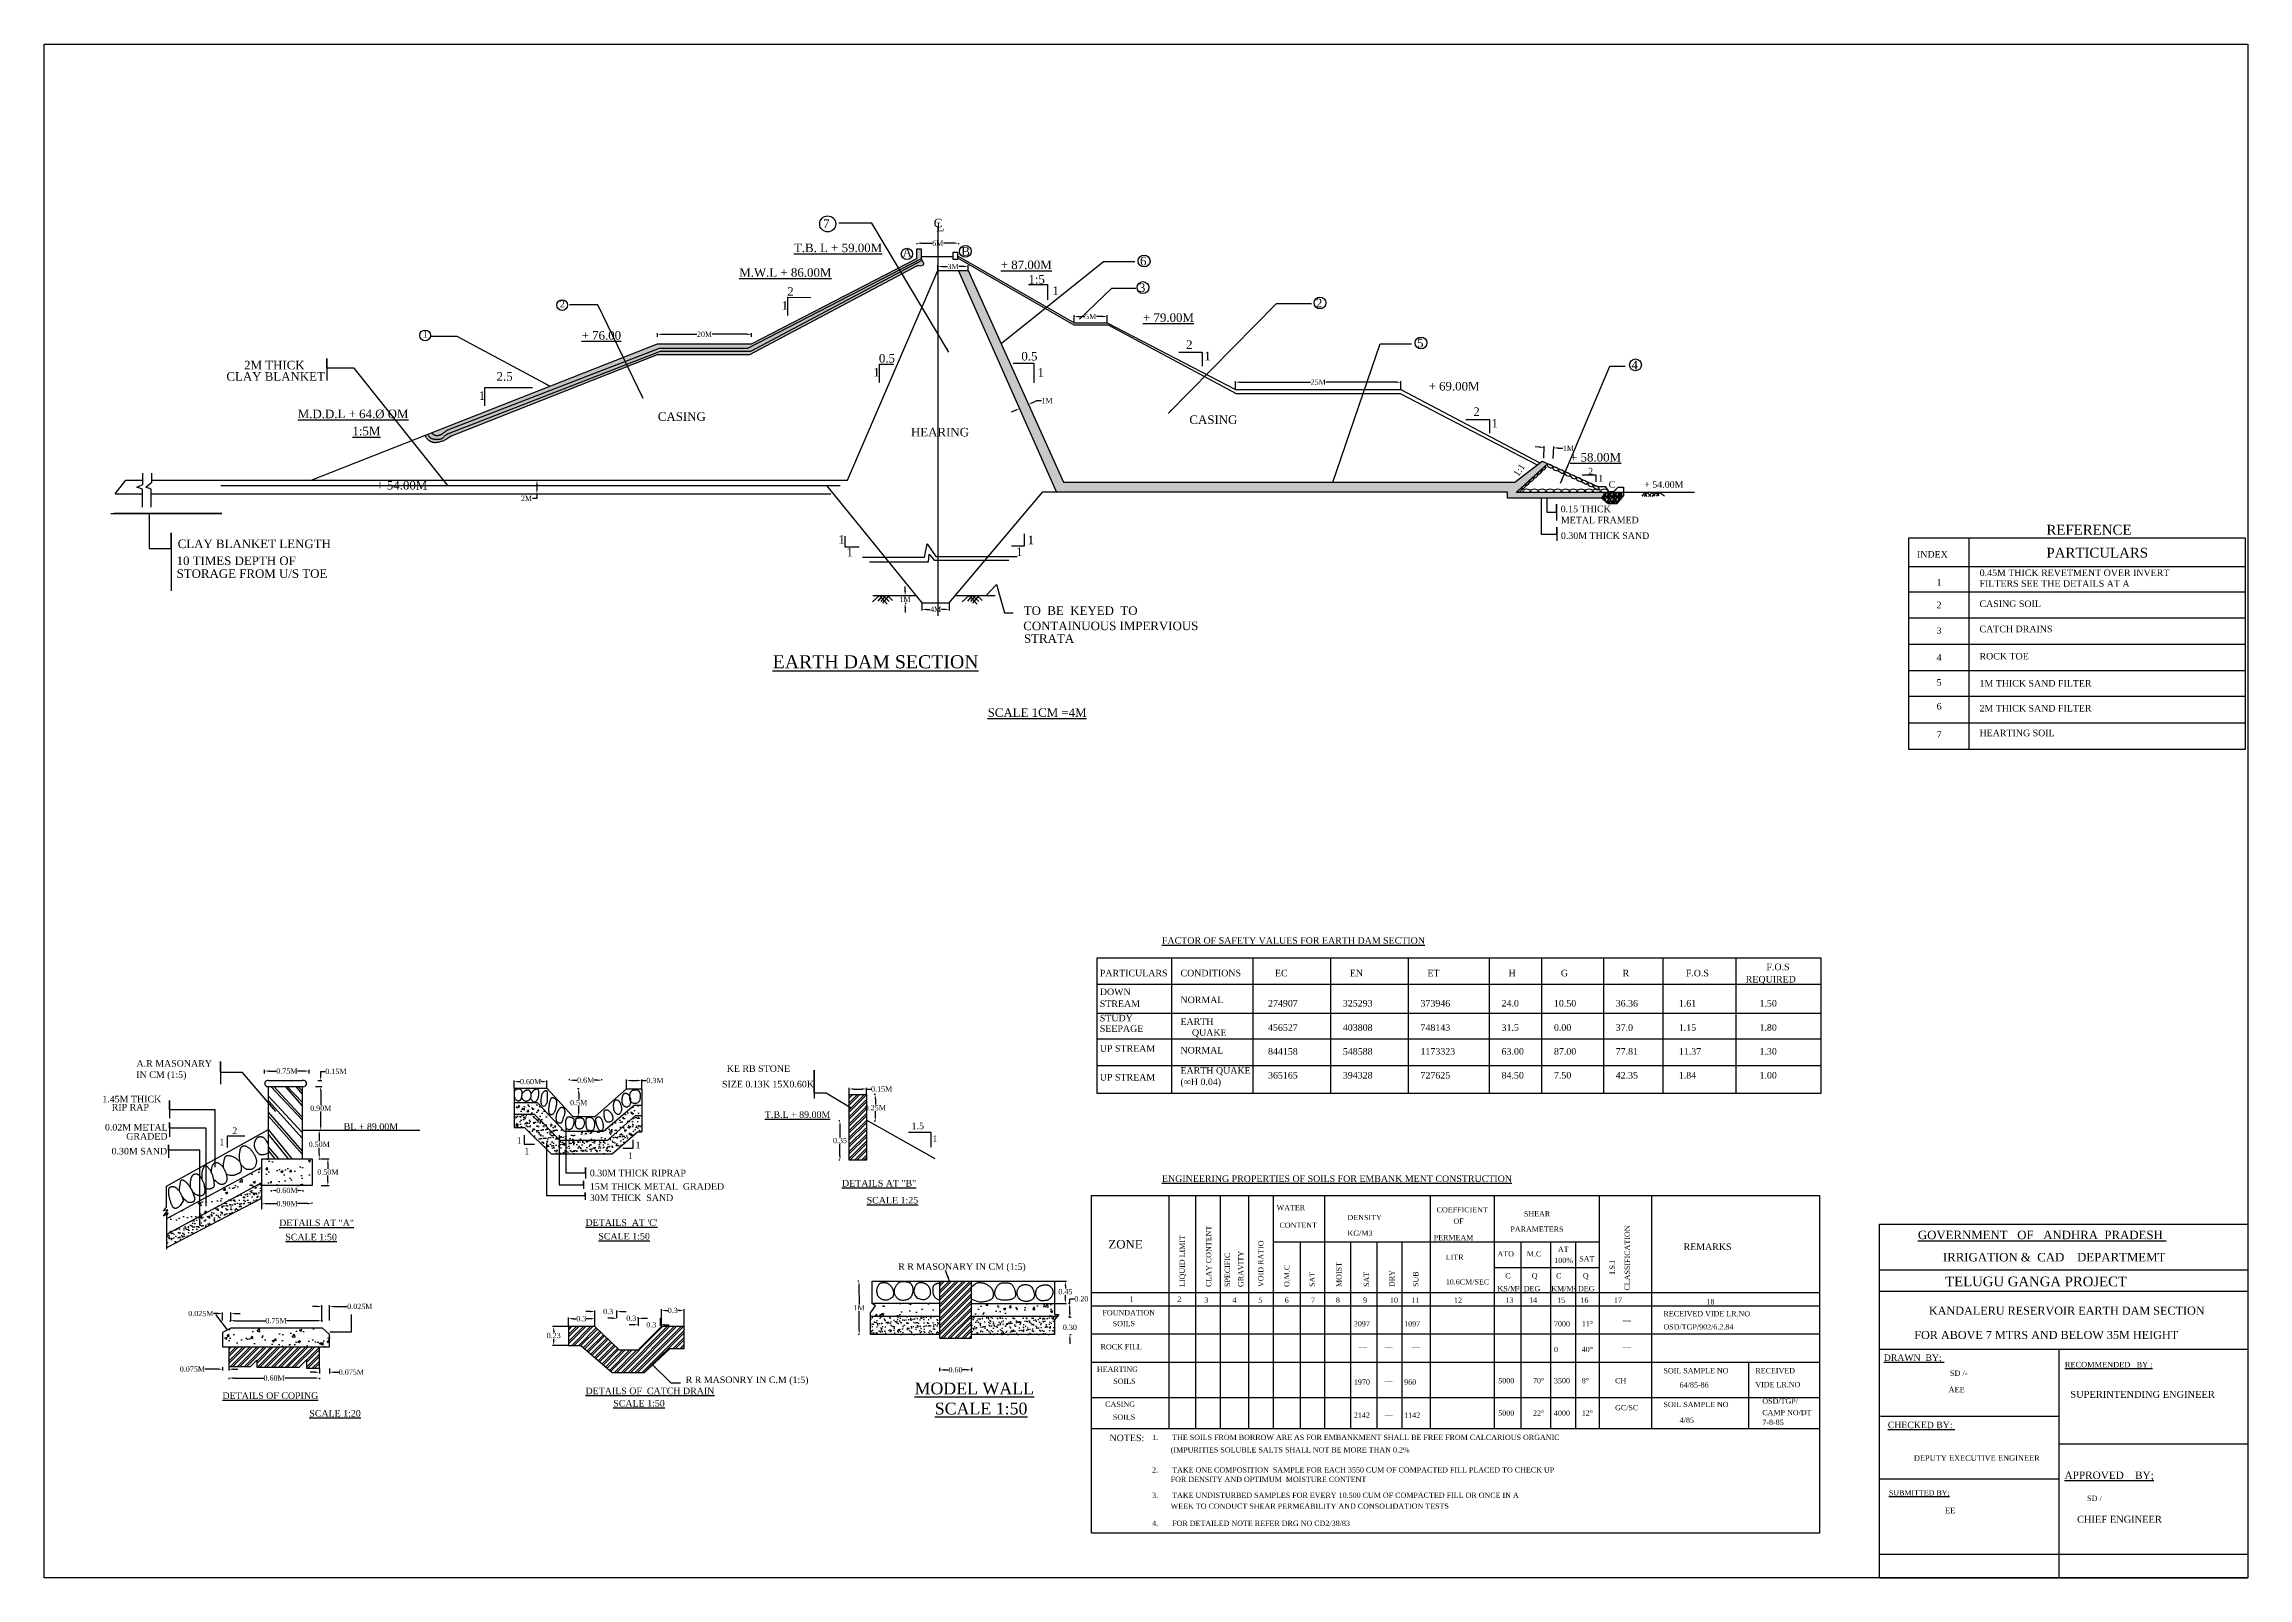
# Model space of a CAD drawing. Header units: millimetres. Extents: x -1 to 335, y 9 to 243.
import ezdxf

# ---------------------------------------------------------------- set-up
doc = ezdxf.new("R2010")
doc.units = ezdxf.units.MM
doc.header["$MEASUREMENT"] = 0
for name, color, linetype in [('DIM', 5, 'Continuous'), ('DWG.LINE', 10, 'Continuous'), ('HATCH', 2, 'Continuous'), ('TEXT', 7, 'Continuous')]:
    doc.layers.add(name, color=color, linetype=linetype)
doc.layers.add('DO LINE', color=3, linetype='Continuous', plot=False)
doc.layers.add('TITLE', color=7, linetype='Continuous', lineweight=30)
doc.styles.get("Standard").update_dxf_attribs({"font": 'times.ttf', "height": 0.8})
doc.dimstyles.get("Standard").update_dxf_attribs({"dimtxt": 0.8, "dimasz": 0.7, "dimexe": 0.18, "dimexo": 0.0625, "dimgap": 0.09, "dimtad": 0, "dimtih": 1, "dimtoh": 1, "dimdec": 0, "dimzin": 0, "dimdsep": 46, "dimtxsty": 'Standard', "dimcen": 300, "dimclrd": 5, "dimclre": 5, "dimclrt": 4, "dimadec": 0, "dimazin": 0, "dimtfac": 1, "dimtdec": 0, "dimtofl": 0, "dimtmove": 0, "dimatfit": 3, "dimfxl": 0, "dimtolj": 1, "dimtzin": 0, "dimarcsym": 0})
pattern_1 = [(228.0128, (0.576, 0.8), (-6.399998586, -7.200001073), [0.1076288, -10.6552704]), (184.9697, (0.504, 0.72), (9.6000008412, 0.7999930456), [0.1846944, -18.28474]), (132.5104, (0.32, 0.704), (7.999992575, -8.800006939), [0.1302304, -12.8928256]), (267.2737, (0.008, 0.504), (0.799996814, 16.000000236), [0.1681904, -16.6508464]), (292.8337, (0, 0.336), (-4.0000079243, 9.5999971294), [0.164924, -16.3274984]), (357.2737, (0.064, 0.184), (-16.000000236, 0.799996814), [0.1681904, -16.6508464]), (37.6942, (0.232, 0.176), (-10.4000058765, -7.999992324), [0.2224232, -22.0198792]), (72.2553, (0.408, 0.312), (5.6000086102, 17.599996985), [0.2099904, -20.7890568]), (121.4296, (0.472, 0.512), (-6.4000065873, 10.399996029), [0.16876, -16.7072584]), (175.2364, (0.384, 0.656), (8.800000757, -0.799993226), [0.1926656, -9.4406104]), (222.3974, (0.192, 0.672), (-9.6000058809, -8.7999936656), [0.2491584, -24.6667]), (138.8141, (0.8, 0.496), (-5.600002357, 4.79999785), [0.0850408, -8.4190752]), (171.4692, (0.736, 0.552), (10.399998628, -1.600006328), [0.1617896, -16.0172088]), (225, (0.576, 0.576), (-9e-17, -0.8000002), [0.1131368, -1.0182336]), (203.1986, (0.52, 0.672), (3.999999785, 1.60000106), [0.0609264, -6.031692]), (291.8014, (0.464, 0.648), (-0.79999993, 2.40000022), [0.0861624, -4.2219696]), (30.9638, (0.496, 0.568), (2.39999842, 1.600001987), [0.1399432, -4.5248184]), (161.5651, (0.616, 0.64), (1.60000035, -0.79999872), [0.1011928, -2.4286296]), (16.3895, (0, 0.648), (8.000001759, 2.399994168), [0.14176, -14.034276]), (70.3462, (0.136, 0.688), (-3.199996198, -8.8000017085), [0.1189288, -11.7739264]), (293.1986, (0.616, 0.8), (-1.60000106, 3.999999785), [0.121852, -5.9707664]), (343.6105, (0.664, 0.688), (-8.000001759, 2.399994168), [0.14176, -14.034276]), (339.444, (0, 0.152), (-4.000001476, 1.599996797), [0.136704, -6.6984992]), (294.7751, (0.128, 0.104), (-3.999993751, 8.800002737), [0.1145424, -11.3397144]), (66.8014, (0.624, 0), (1.60000106, 3.999999785), [0.121852, -5.9707664]), (17.354, (0.672, 0.112), (-10.400001615, -3.199995602), [0.1341048, -13.2763392]), (69.444, (0.232, 0), (-1.599996797, -4.000001476), [0.068352, -6.7668512]), (101.3099, (0.576, 0), (-0.799998106, 3.2000006), [0.040792, -4.0384232]), (165.9638, (0.568, 0.04), (2.40000044, -0.79999845), [0.164924, -3.13356]), (186.009, (0.408, 0.08), (7.9999998007, 0.799999454), [0.15284, -15.1311384]), (303.6901, (0.496, 0.496), (-0.80000107, 1.59999965), [0.1153776, -2.7690632]), (353.1572, (0.56, 0.4), (13.5999994924, -1.6000063983), [0.2014352, -19.9420504]), (60.9454, (0.76, 0.376), (-3.200000022, -5.600000308), [0.0823648, -8.1541392]), (90, (0.8, 0.448), (-0.8, 0.8), [0.048, -0.752]), (120.2564, (0.392, 0.104), (3.199995909, -5.600001965), [0.1111392, -11.002816]), (48.0128, (0.336, 0.2), (6.399998586, 7.200001073), [0.2152576, -10.5476416]), (0, (0.48, 0.36), (0.8, 0.8), [0.208, -0.592]), (325.3048, (0.688, 0.36), (-7.999995407, 5.600006888), [0.1264912, -12.5226192]), (254.0546, (0.792, 0.288), (-0.79999991, -3.2000001), [0.1164816, -5.7076064]), (207.646, (0.76, 0.176), (-15.1999966457, -8.0000061705), [0.189652, -18.7755792]), (175.4261, (0.592, 0.088), (-10.4000004466, 0.799995841), [0.2006392, -19.8632592])]

msp = doc.modelspace()

# ---------------------------------------------------------------- texts
at = {"layer": 'TEXT', "ltscale": 0.2}
for s, height, p in [('7', 1.3, (117.63, 214.63)), ('C', 1.3, (134.49, 214.71)), ('L', 1.3, (134.9, 214.11)), ('%%UT.B. L + 59.00M', 1.3, (113.19, 210.93)), ('B', 1.3, (138.69, 210.39)), ('%%UM.W.L + 86.00M', 1.3, (104.86, 207.18)), ('A', 1.3, (129.74, 210.22)), ('%%U+ 87.00M', 1.3, (144.7, 208.34)), ('6', 1.3, (165.92, 208.92)), ('2', 1.3, (112.17, 204.29)), ('1:5', 1.3, (148.91, 206.14)), ('1', 1.3, (152.56, 204.39)), ('3', 1.3, (165.75, 204.87)), ('2', 1, (77.52, 202.53)), ('1', 1.3, (111.31, 202.16)), ('%%U+ 79.00M', 1.3, (166.37, 200.3)), ('2', 1.3, (192.71, 202.53)), ('1', 1, (56.63, 197.91)), ('%%U+ 76.00', 1.3, (80.84, 197.6)), ('0.5', 1.3, (126.13, 194.1)), ('0.5', 1.3, (147.84, 194.42)), ('2', 1.3, (172.94, 196.19)), ('1', 1.3, (175.71, 194.45)), ('5', 1.3, (208.13, 196.43)), ('CLAY BLANKET', 1.3, (26.72, 191.34)), ('2M THICK', 1.3, (29.41, 193.07)), ('2.5', 1.3, (67.88, 191.34)), ('1', 1.3, (125.27, 191.98)), ('1', 1.3, (150.3, 191.96)), ('4', 1.3, (240.79, 193.09)), ('1', 1.3, (65.16, 188.41)), ('+ 69.00M', 1.3, (209.88, 189.85)), ('%%UM.D.D.L + 64.%%C OM', 1.3, (37.59, 185.63)), ('CASING', 1.3, (92.45, 185.22)), ('CASING', 1.3, (173.44, 184.75)), ('2', 1.3, (216.7, 185.96)), ('1', 1.3, (219.46, 184.21)), ('%%U1:5M', 1.3, (45.92, 183.02)), ('HEARING', 1.3, (131.02, 182.85)), ('%%U+ 58.00M', 1.3, (231.44, 179.02)), ('2', 1, (234.2, 177.06)), ('+ 54.00M', 1.3, (49.56, 174.76)), ('1', 1, (235.73, 175.96)), ('C', 1, (237.32, 175.02)), ('+ 54.00M', 1, (242.74, 175.02)), ('0.15 THICK', 1, (230.01, 171.3)), ('METAL FRAMED', 1, (230.04, 169.61)), ('0.30M THICK SAND', 1, (230.04, 167.23)), ('REFERENCE', 1.5, (304.02, 167.88)), ('10 TIMES DEPTH OF', 1.3, (19.13, 163.25)), ('CLAY BLANKET LENGTH', 1.3, (19.29, 165.83)), ('1', 1.3, (119.95, 166.5)), ('1', 1.3, (121.2, 164.56)), ('1', 1.3, (147.03, 164.62)), ('1', 1.3, (148.79, 166.42)), ('INDEX', 1, (284.3, 164.38)), ('PARTICULARS', 1.5, (304.02, 164.38)), ('STORAGE FROM U/S TOE', 1.3, (19.13, 161.29)), ('0.45M THICK REVETMENT OVER INVERT', 1, (293.85, 161.57)), ('1', 1, (287.29, 160.12)), ('FILTERS SEE THE DETAILS AT A', 1, (293.82, 159.93)), ('CASING SOIL', 1, (293.82, 156.85)), ('CONTAINUOUS IMPERVIOUS', 1.3, (148.13, 153.33)), ('TO  BE  KEYED  TO', 1.3, (148.2, 155.65)), ('2', 1, (287.29, 156.66)), ('STRATA', 1.3, (148.24, 151.39)), ('3', 1, (287.29, 152.77)), ('CATCH DRAINS', 1, (293.82, 153.01)), ('4', 1, (287.29, 148.68)), ('ROCK TOE', 1, (293.82, 148.86)), ('5', 1, (287.29, 144.86)), ('1M THICK SAND FILTER', 1, (293.82, 144.72)), ('6', 1, (287.29, 141.24)), ('2M THICK SAND FILTER', 1, (293.82, 140.92)), ('7', 1, (287.29, 136.9)), ('HEARTING SOIL', 1, (293.82, 137.16)), ('PARTICULARS', 1, (159.79, 100.58)), ('CONDITIONS', 1, (172.08, 100.58)), ('EC', 1, (186.48, 100.58)), ('EN', 1, (197.88, 100.58)), ('ET', 1, (209.71, 100.58)), ('H', 1, (222.06, 100.58)), ('G', 1, (230.04, 100.58)), ('R', 1, (239.45, 100.58)), ('F.O.S', 1, (249.07, 100.58)), ('F.O.S', 1, (261.36, 101.51)), ('DOWN', 1, (159.79, 97.72)), ('NORMAL', 1, (172.08, 96.49)), ('REQUIRED', 1, (258.21, 99.63)), ('STREAM', 1, (159.79, 95.91)), ('STUDY', 1, (159.79, 93.72)), ('EARTH', 1, (172.08, 93.17)), ('274907', 1, (185.42, 95.97)), ('325293', 1, (196.82, 95.97)), ('373946', 1, (208.65, 95.97)), ('24.0', 1, (221, 95.97)), ('10.50', 1, (228.98, 95.97)), ('36.36', 1, (238.39, 95.97)), ('1.61', 1, (248.01, 95.97)), ('1.50', 1, (260.3, 95.97)), ('SEEPAGE', 1, (159.79, 92.11)), ('QUAKE', 1, (173.83, 91.52)), ('456527', 1, (185.42, 92.28)), ('403808', 1, (196.82, 92.28)), ('748143', 1, (208.65, 92.28)), ('31.5', 1, (221, 92.28)), ('0.00', 1, (228.98, 92.28)), ('37.0', 1, (238.39, 92.28)), ('1.15', 1, (248.01, 92.28)), ('1.80', 1, (260.3, 92.28)), ('A.R MASONARY', 1, (13.02, 86.81)), ('UP STREAM', 1, (159.79, 89.08)), ('NORMAL', 1, (172.08, 88.82)), ('844158', 1, (185.42, 88.64)), ('548588', 1, (196.82, 88.64)), ('1173323', 1, (208.65, 88.64)), ('63.00', 1, (221, 88.64)), ('87.00', 1, (228.98, 88.64)), ('77.81', 1, (238.39, 88.64)), ('11.37', 1, (248.01, 88.64)), ('1.30', 1, (260.3, 88.64)), ('IN CM (1:5)', 1, (12.99, 85.11)), ('SIZE 0.13K 15X0.60K', 1, (102.23, 83.66)), ('KE RB STONE', 1, (102.95, 86.02)), ('UP STREAM', 1, (159.79, 84.7)), ('EARTH QUAKE', 1, (172.08, 85.74)), ('(∞H 0.04)', 1, (172.08, 84)), ('365165', 1, (185.42, 85)), ('394328', 1, (196.82, 85)), ('727625', 1, (208.65, 85)), ('84.50', 1, (221, 85)), ('7.50', 1, (228.98, 85)), ('42.35', 1, (238.39, 85)), ('1.84', 1, (248.01, 85)), ('1.00', 1, (260.3, 85)), ('1.45M THICK', 1, (7.81, 81.38)), ('RIP RAP', 1, (9.25, 80.13)), ('0.02M METAL', 1, (8.21, 77.08)), ('2', 1, (27.62, 76.56)), ('BL + 89.00M', 1, (44.59, 77.18)), ('1.5', 1, (131.12, 77.29)), ('0.30M SAND', 1, (9.22, 73.44)), ('GRADED', 1, (11.46, 75.7)), ('1', 1, (25.64, 74.85)), ('1', 1, (70.96, 75.06)), ('1', 1, (72.11, 73.42)), ('1', 1, (89.06, 74.38)), ('1', 1, (134.29, 75.33)), ('0.30M THICK RIPRAP', 1, (82.09, 70.11)), ('1', 1, (87.91, 72.74)), ('30M THICK  SAND', 1, (82.09, 66.34)), ('15M THICK METAL  GRADED', 1, (82.09, 68.06)), ('WATER', 0.8, (186.73, 64.94)), ('DENSITY', 0.8, (197.53, 63.43)), ('COEFFICIENT', 0.8, (211.11, 64.6)), ('SHEAR', 0.8, (224.41, 64)), ('CONTENT', 0.8, (187.17, 62.26)), ('KG/M3', 0.8, (197.53, 61.04)), ('PERMEAM', 0.8, (210.67, 60.37)), ('OF', 0.8, (213.67, 62.88)), ('PARAMETERS', 0.8, (222.35, 61.66)), ('ZONE', 1.3, (161.09, 59.11)), ('LITR', 0.8, (212.5, 57.39)), ('ATO', 0.8, (220.38, 57.89)), ('M.C', 0.8, (224.85, 57.89)), ('100%%%', 0.8, (229.03, 56.89)), ('AT', 0.8, (229.59, 58.58)), ('SAT', 0.8, (232.84, 57.14)), ('REMARKS', 1, (248.74, 58.87)), ('R R MASONARY IN CM (1:5)', 1, (129.07, 55.86)), ('10.6CM/SEC', 0.8, (212.5, 53.62)), ('C', 0.8, (221.57, 54.57)), ('Q', 0.8, (225.6, 54.57)), ('C', 0.8, (229.31, 54.57)), ('Q', 0.8, (233.39, 54.57)), ('1', 0.8, (164.3, 51)), ('2', 0.8, (171.6, 50.98)), ('3', 0.8, (175.71, 50.84)), ('4', 0.8, (180, 50.84)), ('5', 0.8, (183.93, 50.84)), ('6', 0.8, (187.97, 50.84)), ('7', 0.8, (191.97, 50.84)), ('8', 0.8, (195.76, 50.84)), ('9', 0.8, (199.91, 50.84)), ('10', 0.8, (204, 50.84)), ('11', 0.8, (207.3, 50.84)), ('12', 0.8, (213.76, 50.84)), ('KS/M²', 0.8, (220.38, 52.59)), ('13', 0.8, (221.57, 50.84)), ('DEG', 0.8, (224.39, 52.59)), ('14', 0.8, (225.2, 50.84)), ('KM/M²', 0.8, (228.57, 52.59)), ('15', 0.8, (229.47, 50.84)), ('DEG', 0.8, (232.65, 52.59)), ('16', 0.8, (233.02, 50.84)), ('17', 0.8, (238.12, 50.84)), ('18', 0.8, (252.22, 50.59)), ('FOUNDATION', 0.8, (160.19, 48.92)), ('SOILS', 0.8, (161.76, 47.27)), ('2097', 0.8, (198.5, 47.23)), ('1097', 0.8, (206.16, 47.23)), ('7000', 0.8, (228.98, 47.23)), ('11°', 0.8, (233.22, 47.23)), ('__', 0.8, (239.47, 48.19)), ('RECEIVED VIDE LR.NO', 0.8, (245.67, 48.77)), ('OSD/TGP/902/6.2.84', 0.8, (245.67, 46.77)), ('ROCK FILL', 0.8, (159.91, 43.74)), ('__', 0.8, (199.26, 44.18)), ('__', 0.8, (203.2, 44.18)), ('__', 0.8, (207.32, 44.18)), ('0', 0.8, (228.98, 43.32)), ('40°', 0.8, (233.22, 43.32)), ('__', 0.8, (239.47, 44.18)), ('HEARTING', 0.8, (159.35, 40.3)), ('SOIL SAMPLE NO', 0.8, (245.67, 40.09)), ('RECEIVED', 0.8, (259.67, 40.09)), ('R R MASONRY IN C.M (1:5)', 1, (96.69, 38.6)), ('SOILS', 0.8, (161.84, 38.48)), ('1970', 0.8, (198.5, 38.36)), ('__', 0.8, (203.2, 38.95)), ('960', 0.8, (206.16, 38.36)), ('5000', 0.8, (220.49, 38.57)), ('70°', 0.8, (225.79, 38.57)), ('3500', 0.8, (228.98, 38.57)), ('8°', 0.8, (233.22, 38.57)), ('CH', 0.8, (238.3, 38.57)), ('64/85-86', 0.8, (248.14, 37.92)), ('VIDE LR.NO', 0.8, (259.67, 37.97)), ('CASING', 0.8, (160.61, 34.98)), ('SOILS', 0.8, (161.79, 33.01)), ('2142', 0.8, (198.5, 33.32)), ('__', 0.8, (203.2, 33.82)), ('1142', 0.8, (206.16, 33.32)), ('5000', 0.8, (220.49, 33.63)), ('22°', 0.8, (225.79, 33.63)), ('4000', 0.8, (228.98, 33.63)), ('12°', 0.8, (233.22, 33.63)), ('GC/SC', 0.8, (238.3, 34.46)), ('SOIL SAMPLE NO', 0.8, (245.67, 34.94)), ('OSD/TGP/', 0.8, (260.73, 35.45)), ('CAMP NO/DT', 0.8, (260.73, 33.71)), ('NOTES:', 1, (161.27, 29.75)), ('1.       THE SOILS FROM BORROW ARE AS FOR EMBANKMENT SHALL BE FREE FROM CALCARIOUS ORGANIC', 0.8, (167.76, 29.93)), ('4/85', 0.8, (248.14, 32.55)), ('7-8-85', 0.8, (260.73, 32.22)), ('(IMPURITIES SOLUBLE SALTS SHALL NOT BE MORE THAN 0.2%%%', 0.8, (170.59, 28.02)), ('2.       TAKE ONE COMPOSITION  SAMPLE FOR EACH 3550 CUM OF COMPACTED FILL PLACED TO CHECK UP', 0.8, (167.76, 24.97)), ('FOR DENSITY AND OPTIMUM  MOISTURE CONTENT', 0.8, (170.59, 23.53)), ('3.       TAKE UNDISTURBED SAMPLES FOR EVERY 10.500 CUM OF COMPACTED FILL OR ONCE IN A', 0.8, (167.76, 21.11)), ('WEEK TO CONDUCT SHEAR PERMEABILITY AND CONSOLIDATION TESTS', 0.8, (170.59, 19.45)), ('4.       FOR DETAILED NOTE REFER DRG NO CD2/38/83', 0.8, (167.76, 16.83))]:
    msp.add_text(s, height=height, dxfattribs=at).set_placement(p)
for s, height, rotation, p in [('1:1', 1, 55.919, (223.55, 176.64)), ('LIQUID LIMIT', 0.8, 90, (172.75, 53.24)), ('CLAY CONTENT', 0.8, 90, (176.76, 53.24)), ('CLASSIFICATION', 0.8, 90, (240.55, 52.7)), ('SPECIFIC', 0.8, 90, (179.63, 53.24)), ('GRAVITY', 0.8, 90, (181.67, 53.24)), ('VOID RATIO', 0.8, 90, (184.72, 53.24)), ('I.S.I', 0.8, 90, (238.27, 55.2)), ('O.M.C', 0.8, 90, (188.69, 53.24)), ('SAT', 0.8, 90, (192.55, 53.24)), ('MOIST', 0.8, 90, (196.62, 53.24)), ('SAT', 0.8, 90, (200.81, 53.24)), ('DRY', 0.8, 90, (204.7, 53.24)), ('SUB', 0.8, 90, (208.34, 53.24))]:
    msp.add_text(s, height=height, rotation=rotation, dxfattribs=at).set_placement(p)
at = {"layer": 'TITLE', "ltscale": 0.2}
for s, height, p in [('%%UEARTH DAM SECTION', 2, (109.94, 147.51)), ('%%USCALE 1CM =4M', 1.3, (142.7, 140.12)), ('%%UFACTOR OF SAFETY VALUES FOR EARTH DAM SECTION', 1, (169.26, 105.54)), ('%%UT.B.L + 89.00M', 1, (108.77, 79.01)), ('%%UDETAILS AT "B"', 1, (120.51, 68.55)), ('%%UENGINEERING PROPERTIES OF SOILS FOR EMBANK MENT CONSTRUCTION', 1, (169.26, 69.25)), ('%%USCALE 1:25', 1, (124.27, 65.97)), ('%%UDETAILS AT "A"', 1, (34.76, 62.52)), ('%%USCALE 1:50', 1, (35.7, 60.35)), ("%%UDETAILS  AT 'C'", 1, (81.43, 62.56)), ('%%USCALE 1:50', 1, (83.39, 60.48)), ('%%UDETAILS OF COPING', 1, (26.11, 36.19)), ('%%UDETAILS OF  CATCH DRAIN', 1, (81.43, 36.9)), ('%%UMODEL WALL', 1.8, (131.57, 36.88)), ('%%USCALE 1:20', 1, (39.35, 33.49)), ('%%USCALE 1:50', 1, (85.66, 35.02)), ('%%USCALE 1:50', 1.8, (134.64, 33.82))]:
    msp.add_text(s, height=height, dxfattribs=at).set_placement(p)
at = {"layer": 'TITLE', "lineweight": 30}
for s, height, p in [('%%UGOVERNMENT   OF   ANDHRA  PRADESH ', 1.2925, (284.44, 60.53)), ('IRRIGATION &  CAD    DEPARTMEMT ', 1.2925, (288.25, 57.14)), ('TELUGU GANGA PROJECT', 1.4868, (288.59, 53.34)), ('KANDALERU RESERVOIR EARTH DAM SECTION ', 1.2271, (286.11, 49.02)), ('FOR ABOVE 7 MTRS AND BELOW 35M HEIGHT', 1.2271, (283.88, 45.32)), ('%%UDRAWN  BY; ', 0.9818, (279.24, 41.98)), ('SD /- ', 0.822, (289.31, 39.7)), ('%%URECOMMENDED   BY :', 0.8425, (306.83, 40.99)), ('AEE', 0.844, (289.1, 37.18)), ('SUPERINTENDING ENGINEER', 1.0518, (307.66, 36.35)), ('%%UCHECKED BY: ', 0.9818, (279.86, 31.73)), ('DEPUTY EXECUTIVE ENGINEER', 0.8437, (283.82, 26.76)), ('%%UAPPROVED    BY;', 1.1328, (306.78, 23.99)), ('%%USUBMITTED BY;', 0.793, (280.02, 21.48)), ('SD /', 0.822, (310.2, 20.62)), ('EE', 0.844, (288.58, 18.77)), ('CHIEF ENGINEER', 1.0518, (308.68, 17.33))]:
    msp.add_text(s, height=height, dxfattribs=at).set_placement(p)

# ---------------------------------------------------------------- blocks, each defined once
blk = doc.blocks.new('*D2')
at = {"layer": 'Defpoints', "color": 0, "ltscale": 0.2}
for p in [(106.72, 198.41), (92.4, 197.98), (106.72, 197.98)]:
    blk.add_point(p, dxfattribs=at)
at = {"layer": 'DIM', "color": 5, "lineweight": -2, "ltscale": 0.2}
for p, q in [((92.4, 198.04), (92.4, 198.59)), ((93.1, 198.41), (98.38, 198.41)), ((106.02, 198.41), (100.74, 198.41)), ((106.72, 198.04), (106.72, 198.59))]:
    blk.add_line(p, q, dxfattribs=at)
at = {"layer": 'DIM', "color": 5, "ltscale": 0.2}
for points in [[(93.1, 198.53), (93.1, 198.29), (92.4, 198.41)], [(106.02, 198.53), (106.02, 198.29), (106.72, 198.41)]]:
    blk.add_solid(points, dxfattribs=at)
at = {"layer": 'DIM', "color": 4, "ltscale": 0.2, "insert": (99.56, 198.41), "char_height": 0.8, "attachment_point": 5}
blk.add_mtext('\\A1;20M', dxfattribs=at)
blk = doc.blocks.new('*D3')
at = {"layer": 'Defpoints', "color": 0, "ltscale": 0.2}
for p in [(131.9, 212.34), (138.27, 212.34), (138.27, 212.3)]:
    blk.add_point(p, dxfattribs=at)
at = {"layer": 'DIM', "color": 5, "lineweight": -2, "ltscale": 0.2}
for p, q in [((131.9, 212.3), (131.9, 212.12)), ((132.6, 212.3), (134.21, 212.3)), ((137.57, 212.3), (135.96, 212.3)), ((138.27, 212.3), (138.27, 212.12))]:
    blk.add_line(p, q, dxfattribs=at)
at = {"layer": 'DIM', "color": 5, "ltscale": 0.2}
for points in [[(132.6, 212.42), (132.6, 212.19), (131.9, 212.3)], [(137.57, 212.42), (137.57, 212.19), (138.27, 212.3)]]:
    blk.add_solid(points, dxfattribs=at)
at = {"layer": 'DIM', "color": 4, "ltscale": 0.2, "insert": (135.09, 212.3), "char_height": 0.8, "attachment_point": 5}
blk.add_mtext('\\A1;6M', dxfattribs=at)
blk = doc.blocks.new('*D4')
at = {"layer": 'Defpoints', "color": 0, "ltscale": 0.2}
for p in [(139.75, 208.74), (135.11, 208.14), (139.75, 208.14)]:
    blk.add_point(p, dxfattribs=at)
at = {"layer": 'DIM', "color": 5, "lineweight": -2, "ltscale": 0.2}
for p, q in [((135.11, 208.2), (135.11, 208.92)), ((135.81, 208.74), (136.56, 208.74)), ((139.05, 208.74), (138.31, 208.74)), ((139.75, 208.2), (139.75, 208.92))]:
    blk.add_line(p, q, dxfattribs=at)
at = {"layer": 'DIM', "color": 5, "ltscale": 0.2}
for points in [[(135.81, 208.86), (135.81, 208.63), (135.11, 208.74)], [(139.05, 208.86), (139.05, 208.63), (139.75, 208.74)]]:
    blk.add_solid(points, dxfattribs=at)
at = {"layer": 'DIM', "color": 4, "ltscale": 0.2, "insert": (137.43, 208.74), "char_height": 0.8, "attachment_point": 5}
blk.add_mtext('\\A1;3M', dxfattribs=at)
blk = doc.blocks.new('*D5')
at = {"layer": 'Defpoints', "color": 0, "ltscale": 0.2}
for p in [(155.87, 200.15), (160.92, 201.12), (160.92, 200.15)]:
    blk.add_point(p, dxfattribs=at)
at = {"layer": 'DIM', "color": 5, "lineweight": -2, "ltscale": 0.2}
for p, q in [((155.87, 200.21), (155.87, 201.3)), ((156.57, 201.12), (157.53, 201.12)), ((160.22, 201.12), (159.27, 201.12)), ((160.92, 200.21), (160.92, 201.3))]:
    blk.add_line(p, q, dxfattribs=at)
at = {"layer": 'DIM', "color": 5, "ltscale": 0.2}
for points in [[(156.57, 201.23), (156.57, 201), (155.87, 201.12)], [(160.22, 201.23), (160.22, 201), (160.92, 201.12)]]:
    blk.add_solid(points, dxfattribs=at)
at = {"layer": 'DIM', "color": 4, "ltscale": 0.2, "insert": (158.4, 201.12), "char_height": 0.8, "attachment_point": 5}
blk.add_mtext('\\A1;5M', dxfattribs=at)
blk = doc.blocks.new('*D6')
at = {"layer": 'Defpoints', "color": 0, "ltscale": 0.2}
for p in [(147.56, 187.11), (148.93, 187.72), (148.93, 187.72)]:
    blk.add_point(p, dxfattribs=at)
at = {"layer": 'DIM', "color": 5, "lineweight": -2, "ltscale": 0.2}
for p, q in [((149.57, 188.01), (150.21, 188.3)), ((150.21, 188.3), (150.91, 188.3)), ((146.92, 186.82), (146.28, 186.53)), ((147.56, 187.11), (147.49, 187.27)), ((148.93, 187.72), (148.86, 187.89))]:
    blk.add_line(p, q, dxfattribs=at)
at = {"layer": 'DIM', "color": 5, "ltscale": 0.2}
for points in [[(149.52, 188.12), (149.62, 187.91), (148.93, 187.72)], [(146.87, 186.93), (146.97, 186.71), (147.56, 187.11)]]:
    blk.add_solid(points, dxfattribs=at)
at = {"layer": 'DIM', "color": 4, "ltscale": 0.2, "insert": (151.74, 188.3), "char_height": 0.8, "attachment_point": 5}
blk.add_mtext('\\A1;1M', dxfattribs=at)
blk = doc.blocks.new('*D7')
at = {"layer": 'Defpoints', "color": 0, "ltscale": 0.2}
for p in [(180.48, 189.99), (205.66, 191.11), (205.66, 189.99)]:
    blk.add_point(p, dxfattribs=at)
at = {"layer": 'DIM', "color": 5, "lineweight": -2, "ltscale": 0.2}
for p, q in [((180.48, 190.05), (180.48, 191.29)), ((181.18, 191.11), (191.89, 191.11)), ((204.96, 191.11), (194.25, 191.11)), ((205.66, 190.05), (205.66, 191.29))]:
    blk.add_line(p, q, dxfattribs=at)
at = {"layer": 'DIM', "color": 5, "ltscale": 0.2}
for points in [[(181.18, 191.23), (181.18, 190.99), (180.48, 191.11)], [(204.96, 191.23), (204.96, 190.99), (205.66, 191.11)]]:
    blk.add_solid(points, dxfattribs=at)
at = {"layer": 'DIM', "color": 4, "ltscale": 0.2, "insert": (193.07, 191.11), "char_height": 0.8, "attachment_point": 5}
blk.add_mtext('\\A1;25M', dxfattribs=at)
blk = doc.blocks.new('*D8')
at = {"layer": 'Defpoints', "color": 0, "ltscale": 0.2}
for p in [(227.42, 179.47), (228.89, 179.4), (228.96, 181.11)]:
    blk.add_point(p, dxfattribs=at)
at = {"layer": 'DIM', "color": 5, "lineweight": -2, "ltscale": 0.2}
for p, q in [((227.42, 179.53), (227.51, 181.36)), ((226.8, 181.21), (226.1, 181.24)), ((228.89, 179.47), (228.97, 181.29)), ((229.66, 181.08), (230.36, 181.05))]:
    blk.add_line(p, q, dxfattribs=at)
at = {"layer": 'DIM', "color": 5, "ltscale": 0.2}
for points in [[(226.8, 181.33), (226.79, 181.09), (227.5, 181.18)], [(229.67, 181.2), (229.66, 180.96), (228.96, 181.11)]]:
    blk.add_solid(points, dxfattribs=at)
at = {"layer": 'DIM', "color": 4, "ltscale": 0.2, "insert": (231.19, 181.05), "char_height": 0.8, "attachment_point": 5}
blk.add_mtext('\\A1;1M', dxfattribs=at)
blk = doc.blocks.new('*D9')
at = {"layer": 'Defpoints', "color": 0, "ltscale": 0.2}
for p in [(73.91, 176.17), (73.91, 174.11), (74.03, 174.11)]:
    blk.add_point(p, dxfattribs=at)
at = {"layer": 'DIM', "color": 5, "lineweight": -2, "ltscale": 0.2}
for p, q in [((73.97, 176.17), (74.21, 176.17)), ((74.03, 175.47), (74.03, 174.81)), ((74.03, 173.41), (73.33, 173.41)), ((73.97, 174.11), (74.21, 174.11)), ((74.03, 174.11), (74.03, 173.41))]:
    blk.add_line(p, q, dxfattribs=at)
at = {"layer": 'DIM', "color": 5, "ltscale": 0.2}
for points in [[(73.91, 175.47), (74.15, 175.47), (74.03, 176.17)], [(73.91, 174.81), (74.15, 174.81), (74.03, 174.11)]]:
    blk.add_solid(points, dxfattribs=at)
at = {"layer": 'DIM', "color": 4, "ltscale": 0.2, "insert": (72.44, 173.41), "char_height": 0.8, "attachment_point": 5}
blk.add_mtext('\\A1;2M', dxfattribs=at)
blk = doc.blocks.new('*D10')
at = {"layer": 'Defpoints', "color": 0, "ltscale": 0.2}
for p in [(130.05, 158.59), (130.05, 157.43), (130.13, 157.43)]:
    blk.add_point(p, dxfattribs=at)
at = {"layer": 'DIM', "color": 5, "lineweight": -2, "ltscale": 0.2}
for p, q in [((130.11, 158.59), (130.31, 158.59)), ((130.13, 159.29), (130.13, 159.99)), ((130.11, 157.43), (130.31, 157.43)), ((130.13, 156.73), (130.13, 156.03))]:
    blk.add_line(p, q, dxfattribs=at)
at = {"layer": 'DIM', "color": 5, "ltscale": 0.2}
for points in [[(130.01, 159.29), (130.25, 159.29), (130.13, 158.59)], [(130.01, 156.73), (130.25, 156.73), (130.13, 157.43)]]:
    blk.add_solid(points, dxfattribs=at)
at = {"layer": 'DIM', "color": 4, "ltscale": 0.2, "insert": (130.13, 158.01), "char_height": 0.8, "attachment_point": 5}
blk.add_mtext('\\A1;1M', dxfattribs=at)
blk = doc.blocks.new('*D11')
at = {"layer": 'Defpoints', "color": 0, "ltscale": 0.2}
for p in [(132.69, 157.51), (136.84, 157.51), (136.84, 156.49)]:
    blk.add_point(p, dxfattribs=at)
at = {"layer": 'DIM', "color": 5, "lineweight": -2, "ltscale": 0.2}
for p, q in [((132.69, 157.44), (132.69, 156.31)), ((133.39, 156.49), (133.88, 156.49)), ((136.14, 156.49), (135.66, 156.49)), ((136.84, 157.44), (136.84, 156.31))]:
    blk.add_line(p, q, dxfattribs=at)
at = {"layer": 'DIM', "color": 5, "ltscale": 0.2}
for points in [[(133.39, 156.6), (133.39, 156.37), (132.69, 156.49)], [(136.14, 156.6), (136.14, 156.37), (136.84, 156.49)]]:
    blk.add_solid(points, dxfattribs=at)
at = {"layer": 'DIM', "color": 4, "ltscale": 0.2, "insert": (134.77, 156.49), "char_height": 0.8, "attachment_point": 5}
blk.add_mtext('\\A1;4M', dxfattribs=at)
blk = doc.blocks.new('*D12')
at = {"layer": 'Defpoints', "color": 0, "ltscale": 0.2}
for p in [(32.13, 65.99), (39.79, 65.94), (39.79, 65.94)]:
    blk.add_point(p, dxfattribs=at)
at = {"layer": 'DIM', "color": 5, "lineweight": -2, "ltscale": 0.2}
for p, q in [((32.13, 65.94), (32.13, 65.76)), ((32.83, 65.94), (34.34, 65.94)), ((39.09, 65.94), (37.57, 65.94)), ((39.79, 65.94), (39.79, 66.12))]:
    blk.add_line(p, q, dxfattribs=at)
at = {"layer": 'DIM', "color": 5, "ltscale": 0.2}
for points in [[(32.83, 66.05), (32.83, 65.82), (32.13, 65.94)], [(39.09, 66.05), (39.09, 65.82), (39.79, 65.94)]]:
    blk.add_solid(points, dxfattribs=at)
at = {"layer": 'DIM', "color": 4, "ltscale": 0.2, "insert": (35.96, 65.94), "char_height": 0.8, "attachment_point": 5}
blk.add_mtext('\\A1;0.90M', dxfattribs=at)
blk = doc.blocks.new('*D13')
at = {"layer": 'Defpoints', "color": 0, "ltscale": 0.2}
for p in [(33.53, 68.06), (38.35, 68.06), (38.35, 67.95)]:
    blk.add_point(p, dxfattribs=at)
at = {"layer": 'DIM', "color": 5, "lineweight": -2, "ltscale": 0.2}
for p, q in [((33.53, 68), (33.53, 67.77)), ((34.23, 67.95), (34.32, 67.95)), ((37.65, 67.95), (37.55, 67.95)), ((38.35, 68), (38.35, 67.77))]:
    blk.add_line(p, q, dxfattribs=at)
at = {"layer": 'DIM', "color": 5, "ltscale": 0.2}
for points in [[(34.23, 68.06), (34.23, 67.83), (33.53, 67.95)], [(37.65, 68.06), (37.65, 67.83), (38.35, 67.95)]]:
    blk.add_solid(points, dxfattribs=at)
at = {"layer": 'DIM', "color": 4, "ltscale": 0.2, "insert": (35.94, 67.95), "char_height": 0.8, "attachment_point": 5}
blk.add_mtext('\\A1;0.60M', dxfattribs=at)
blk = doc.blocks.new('*D14')
at = {"layer": 'Defpoints', "color": 0, "ltscale": 0.2}
for p in [(41.09, 72.79), (42.18, 72.79), (41.09, 68.71)]:
    blk.add_point(p, dxfattribs=at)
at = {"layer": 'DIM', "color": 5, "lineweight": -2, "ltscale": 0.2}
for p, q in [((41.16, 72.79), (42.36, 72.79)), ((42.18, 72.09), (42.18, 71.25)), ((41.16, 68.71), (42.36, 68.71)), ((42.18, 69.41), (42.18, 70.25))]:
    blk.add_line(p, q, dxfattribs=at)
at = {"layer": 'DIM', "color": 5, "ltscale": 0.2}
for points in [[(42.06, 72.09), (42.29, 72.09), (42.18, 72.79)], [(42.06, 69.41), (42.29, 69.41), (42.18, 68.71)]]:
    blk.add_solid(points, dxfattribs=at)
at = {"layer": 'DIM', "color": 4, "ltscale": 0.2, "insert": (42.18, 70.75), "char_height": 0.8, "attachment_point": 5}
blk.add_mtext('\\A1;0.50M', dxfattribs=at)
blk = doc.blocks.new('*D15')
at = {"layer": 'Defpoints', "color": 0, "ltscale": 0.2}
for p in [(40.74, 77.14), (40.86, 77.14), (40.74, 72.79)]:
    blk.add_point(p, dxfattribs=at)
at = {"layer": 'DIM', "color": 5, "lineweight": -2, "ltscale": 0.2}
for p, q in [((40.81, 77.14), (41.04, 77.14)), ((40.86, 76.44), (40.86, 75.47)), ((40.86, 73.49), (40.86, 74.47)), ((40.81, 72.79), (41.04, 72.79))]:
    blk.add_line(p, q, dxfattribs=at)
at = {"layer": 'DIM', "color": 5, "ltscale": 0.2}
for points in [[(40.74, 76.44), (40.98, 76.44), (40.86, 77.14)], [(40.74, 73.49), (40.98, 73.49), (40.86, 72.79)]]:
    blk.add_solid(points, dxfattribs=at)
at = {"layer": 'DIM', "color": 4, "ltscale": 0.2, "insert": (40.86, 74.97), "char_height": 0.8, "attachment_point": 5}
blk.add_mtext('\\A1;0.50M', dxfattribs=at)
blk = doc.blocks.new('*D16')
at = {"layer": 'Defpoints', "color": 0, "ltscale": 0.2}
for p in [(40.92, 83.79), (41.09, 83.79), (40.92, 77.14)]:
    blk.add_point(p, dxfattribs=at)
at = {"layer": 'DIM', "color": 5, "lineweight": -2, "ltscale": 0.2}
for p, q in [((40.99, 83.79), (41.27, 83.79)), ((41.09, 83.09), (41.09, 80.97)), ((41.09, 77.84), (41.09, 79.97)), ((40.99, 77.14), (41.27, 77.14))]:
    blk.add_line(p, q, dxfattribs=at)
at = {"layer": 'DIM', "color": 5, "ltscale": 0.2}
for points in [[(40.97, 83.09), (41.21, 83.09), (41.09, 83.79)], [(40.97, 77.84), (41.21, 77.84), (41.09, 77.14)]]:
    blk.add_solid(points, dxfattribs=at)
at = {"layer": 'DIM', "color": 4, "ltscale": 0.2, "insert": (41.09, 80.47), "char_height": 0.8, "attachment_point": 5}
blk.add_mtext('\\A1;0.90M', dxfattribs=at)
blk = doc.blocks.new('*D17')
at = {"layer": 'Defpoints', "color": 0, "ltscale": 0.2}
for p in [(40.57, 84.69), (41.09, 84.69), (40.22, 83.79)]:
    blk.add_point(p, dxfattribs=at)
at = {"layer": 'DIM', "color": 5, "lineweight": -2, "ltscale": 0.2}
for p, q in [((40.63, 84.69), (41.27, 84.69)), ((41.09, 85.39), (41.09, 86.09)), ((41.09, 86.09), (41.79, 86.09)), ((40.28, 83.79), (41.27, 83.79)), ((41.09, 83.09), (41.09, 82.39))]:
    blk.add_line(p, q, dxfattribs=at)
at = {"layer": 'DIM', "color": 5, "ltscale": 0.2}
for points in [[(40.97, 85.39), (41.21, 85.39), (41.09, 84.69)], [(40.97, 83.09), (41.21, 83.09), (41.09, 83.79)]]:
    blk.add_solid(points, dxfattribs=at)
at = {"layer": 'DIM', "color": 4, "ltscale": 0.2, "insert": (43.41, 86.09), "char_height": 0.8, "attachment_point": 5}
blk.add_mtext('\\A1;0.15M', dxfattribs=at)
blk = doc.blocks.new('*D18')
at = {"layer": 'Defpoints', "color": 0, "ltscale": 0.2}
for p in [(32.54, 85.73), (39.32, 86.14), (39.32, 85.73)]:
    blk.add_point(p, dxfattribs=at)
at = {"layer": 'DIM', "color": 5, "lineweight": -2, "ltscale": 0.2}
for p, q in [((32.54, 85.79), (32.54, 86.32)), ((33.24, 86.14), (34.32, 86.14)), ((38.62, 86.14), (37.55, 86.14)), ((39.32, 85.79), (39.32, 86.32))]:
    blk.add_line(p, q, dxfattribs=at)
at = {"layer": 'DIM', "color": 5, "ltscale": 0.2}
for points in [[(33.24, 86.26), (33.24, 86.03), (32.54, 86.14)], [(38.62, 86.26), (38.62, 86.03), (39.32, 86.14)]]:
    blk.add_solid(points, dxfattribs=at)
at = {"layer": 'DIM', "color": 4, "ltscale": 0.2, "insert": (35.93, 86.14), "char_height": 0.8, "attachment_point": 5}
blk.add_mtext('\\A1;0.75M', dxfattribs=at)
blk = doc.blocks.new('*D19')
at = {"layer": 'Defpoints', "color": 0, "ltscale": 0.2}
for p in [(27.28, 48.27), (41.26, 48.27), (41.26, 48.1)]:
    blk.add_point(p, dxfattribs=at)
at = {"layer": 'DIM', "color": 5, "lineweight": -2, "ltscale": 0.2}
for p, q in [((27.28, 48.21), (27.28, 47.92)), ((27.98, 48.1), (32.65, 48.1)), ((40.56, 48.1), (35.88, 48.1)), ((41.26, 48.21), (41.26, 47.92))]:
    blk.add_line(p, q, dxfattribs=at)
at = {"layer": 'DIM', "color": 5, "ltscale": 0.2}
for points in [[(27.98, 48.22), (27.98, 47.99), (27.28, 48.1)], [(40.56, 48.22), (40.56, 47.99), (41.26, 48.1)]]:
    blk.add_solid(points, dxfattribs=at)
at = {"layer": 'DIM', "color": 4, "ltscale": 0.2, "insert": (34.27, 48.1), "char_height": 0.8, "attachment_point": 5}
blk.add_mtext('\\A1;0.75M', dxfattribs=at)
blk = doc.blocks.new('*D20')
at = {"layer": 'Defpoints', "color": 0, "ltscale": 0.2}
for p in [(26.13, 49.19), (26.13, 48.1), (27.39, 48.1)]:
    blk.add_point(p, dxfattribs=at)
at = {"layer": 'DIM', "color": 5, "lineweight": -2, "ltscale": 0.2}
for p, q in [((25.43, 49.19), (24.73, 49.19)), ((26.13, 48.16), (26.13, 49.37)), ((27.39, 48.16), (27.39, 49.37)), ((28.09, 49.19), (28.79, 49.19))]:
    blk.add_line(p, q, dxfattribs=at)
at = {"layer": 'DIM', "color": 5, "ltscale": 0.2}
for points in [[(25.43, 49.31), (25.43, 49.08), (26.13, 49.19)], [(28.09, 49.31), (28.09, 49.08), (27.39, 49.19)]]:
    blk.add_solid(points, dxfattribs=at)
at = {"layer": 'DIM', "color": 4, "ltscale": 0.2, "insert": (22.82, 49.19), "char_height": 0.8, "attachment_point": 5}
blk.add_mtext('\\A1;0.025M', dxfattribs=at)
blk = doc.blocks.new('*D21')
at = {"layer": 'Defpoints', "color": 0, "ltscale": 0.2}
for p in [(41.26, 50.27), (41.26, 48.08), (42.45, 48.08)]:
    blk.add_point(p, dxfattribs=at)
at = {"layer": 'DIM', "color": 5, "lineweight": -2, "ltscale": 0.2}
for p, q in [((41.26, 48.14), (41.26, 50.45)), ((42.45, 48.14), (42.45, 50.45)), ((40.56, 50.27), (39.86, 50.27)), ((43.15, 50.27), (45.13, 50.27))]:
    blk.add_line(p, q, dxfattribs=at)
at = {"layer": 'DIM', "color": 5, "ltscale": 0.2}
for points in [[(40.56, 50.38), (40.56, 50.15), (41.26, 50.27)], [(43.15, 50.38), (43.15, 50.15), (42.45, 50.27)]]:
    blk.add_solid(points, dxfattribs=at)
at = {"layer": 'DIM', "color": 4, "ltscale": 0.2, "insert": (47.04, 50.27), "char_height": 0.8, "attachment_point": 5}
blk.add_mtext('\\A1;0.025M', dxfattribs=at)
blk = doc.blocks.new('*D22')
at = {"layer": 'Defpoints', "color": 0, "ltscale": 0.2}
for p in [(27.08, 39.48), (40.88, 39.48), (40.88, 39.37)]:
    blk.add_point(p, dxfattribs=at)
at = {"layer": 'DIM', "color": 5, "lineweight": -2, "ltscale": 0.2}
for p, q in [((27.08, 39.41), (27.08, 39.19)), ((27.78, 39.37), (32.37, 39.37)), ((40.18, 39.37), (35.6, 39.37)), ((40.88, 39.41), (40.88, 39.19))]:
    blk.add_line(p, q, dxfattribs=at)
at = {"layer": 'DIM', "color": 5, "ltscale": 0.2}
for points in [[(27.78, 39.49), (27.78, 39.25), (27.08, 39.37)], [(40.18, 39.49), (40.18, 39.25), (40.88, 39.37)]]:
    blk.add_solid(points, dxfattribs=at)
at = {"layer": 'DIM', "color": 4, "ltscale": 0.2, "insert": (33.98, 39.37), "char_height": 0.8, "attachment_point": 5}
blk.add_mtext('\\A1;0.60M', dxfattribs=at)
blk = doc.blocks.new('*D23')
at = {"layer": 'Defpoints', "color": 0, "ltscale": 0.2}
for p in [(26.13, 41.08), (27.08, 41.08), (27.08, 40.72)]:
    blk.add_point(p, dxfattribs=at)
at = {"layer": 'DIM', "color": 5, "lineweight": -2, "ltscale": 0.2}
for p, q in [((25.43, 40.72), (23.45, 40.72)), ((26.13, 41.02), (26.13, 40.54)), ((27.08, 41.02), (27.08, 40.54)), ((27.78, 40.72), (28.48, 40.72))]:
    blk.add_line(p, q, dxfattribs=at)
at = {"layer": 'DIM', "color": 5, "ltscale": 0.2}
for points in [[(25.43, 40.84), (25.43, 40.6), (26.13, 40.72)], [(27.78, 40.84), (27.78, 40.6), (27.08, 40.72)]]:
    blk.add_solid(points, dxfattribs=at)
at = {"layer": 'DIM', "color": 4, "ltscale": 0.2, "insert": (21.54, 40.72), "char_height": 0.8, "attachment_point": 5}
blk.add_mtext('\\A1;0.075M', dxfattribs=at)
blk = doc.blocks.new('*D24')
at = {"layer": 'Defpoints', "color": 0, "ltscale": 0.2}
for p in [(40.88, 40.87), (42.45, 40.87), (42.45, 40.26)]:
    blk.add_point(p, dxfattribs=at)
at = {"layer": 'DIM', "color": 5, "lineweight": -2, "ltscale": 0.2}
for p, q in [((40.88, 40.81), (40.88, 40.08)), ((42.45, 40.81), (42.45, 40.08)), ((40.18, 40.26), (39.48, 40.26)), ((43.15, 40.26), (43.85, 40.26))]:
    blk.add_line(p, q, dxfattribs=at)
at = {"layer": 'DIM', "color": 5, "ltscale": 0.2}
for points in [[(40.18, 40.38), (40.18, 40.14), (40.88, 40.26)], [(43.15, 40.38), (43.15, 40.14), (42.45, 40.26)]]:
    blk.add_solid(points, dxfattribs=at)
at = {"layer": 'DIM', "color": 4, "ltscale": 0.2, "insert": (45.76, 40.26), "char_height": 0.8, "attachment_point": 5}
blk.add_mtext('\\A1;0.075M', dxfattribs=at)
blk = doc.blocks.new('*D25')
at = {"layer": 'Defpoints', "color": 0, "ltscale": 0.2}
for p in [(76.59, 47.2), (78.86, 47.2), (78.86, 44.35)]:
    blk.add_point(p, dxfattribs=at)
at = {"layer": 'DIM', "color": 5, "lineweight": -2, "ltscale": 0.2}
for p, q in [((78.8, 47.2), (76.41, 47.2)), ((78.8, 44.35), (76.41, 44.35)), ((76.59, 46.5), (76.59, 46.33)), ((76.59, 45.05), (76.59, 45.34))]:
    blk.add_line(p, q, dxfattribs=at)
at = {"layer": 'DIM', "color": 5, "ltscale": 0.2}
for points in [[(76.47, 46.5), (76.71, 46.5), (76.59, 47.2)], [(76.47, 45.05), (76.71, 45.05), (76.59, 44.35)]]:
    blk.add_solid(points, dxfattribs=at)
at = {"layer": 'DIM', "color": 4, "ltscale": 0.2, "insert": (76.59, 45.84), "char_height": 0.8, "attachment_point": 5}
blk.add_mtext('\\A1;0.23', dxfattribs=at)
blk = doc.blocks.new('*D26')
at = {"layer": 'Defpoints', "color": 0, "ltscale": 0.2}
for p in [(78.86, 47.2), (82.87, 48.41), (82.87, 47.2)]:
    blk.add_point(p, dxfattribs=at)
at = {"layer": 'DIM', "color": 5, "lineweight": -2, "ltscale": 0.2}
for p, q in [((78.86, 47.26), (78.86, 48.59)), ((79.56, 48.41), (80.02, 48.41)), ((82.17, 48.41), (81.54, 48.41)), ((82.87, 47.26), (82.87, 48.59))]:
    blk.add_line(p, q, dxfattribs=at)
at = {"layer": 'DIM', "color": 5, "ltscale": 0.2}
for points in [[(79.56, 48.53), (79.56, 48.29), (78.86, 48.41)], [(82.17, 48.53), (82.17, 48.29), (82.87, 48.41)]]:
    blk.add_solid(points, dxfattribs=at)
at = {"layer": 'DIM', "color": 4, "ltscale": 0.2, "insert": (80.78, 48.41), "char_height": 0.8, "attachment_point": 5}
blk.add_mtext('\\A1;0.3', dxfattribs=at)
blk = doc.blocks.new('*D27')
at = {"layer": 'Defpoints', "color": 0, "ltscale": 0.2}
for p in [(82.87, 48.41), (86.22, 49.5), (86.22, 48.41)]:
    blk.add_point(p, dxfattribs=at)
at = {"layer": 'DIM', "color": 5, "lineweight": -2, "ltscale": 0.2}
for p, q in [((82.17, 49.5), (81.47, 49.5)), ((82.87, 48.47), (82.87, 49.68)), ((86.22, 48.47), (86.22, 49.68)), ((86.92, 49.5), (87.62, 49.5))]:
    blk.add_line(p, q, dxfattribs=at)
at = {"layer": 'DIM', "color": 5, "ltscale": 0.2}
for points in [[(82.17, 49.61), (82.17, 49.38), (82.87, 49.5)], [(86.92, 49.61), (86.92, 49.38), (86.22, 49.5)]]:
    blk.add_solid(points, dxfattribs=at)
at = {"layer": 'DIM', "color": 4, "ltscale": 0.2, "insert": (84.88, 49.5), "char_height": 0.8, "attachment_point": 5}
blk.add_mtext('\\A1;0.3', dxfattribs=at)
blk = doc.blocks.new('*D28')
at = {"layer": 'Defpoints', "color": 0, "ltscale": 0.2}
for p in [(86.22, 48.47), (89.46, 48.47), (89.46, 48.47)]:
    blk.add_point(p, dxfattribs=at)
at = {"layer": 'DIM', "color": 5, "lineweight": -2, "ltscale": 0.2}
for p, q in [((85.52, 48.47), (84.82, 48.47)), ((86.22, 48.47), (86.22, 48.65)), ((89.46, 48.47), (89.46, 48.65)), ((90.16, 48.47), (90.86, 48.47))]:
    blk.add_line(p, q, dxfattribs=at)
at = {"layer": 'DIM', "color": 5, "ltscale": 0.2}
for points in [[(85.52, 48.59), (85.52, 48.36), (86.22, 48.47)], [(90.16, 48.59), (90.16, 48.36), (89.46, 48.47)]]:
    blk.add_solid(points, dxfattribs=at)
at = {"layer": 'DIM', "color": 4, "ltscale": 0.2, "insert": (88.39, 48.47), "char_height": 0.8, "attachment_point": 5}
blk.add_mtext('\\A1;0.3', dxfattribs=at)
blk = doc.blocks.new('*D29')
at = {"layer": 'Defpoints', "color": 0, "ltscale": 0.2}
for p in [(89.46, 48.56), (92.79, 48.56), (92.79, 47.49)]:
    blk.add_point(p, dxfattribs=at)
at = {"layer": 'DIM', "color": 5, "lineweight": -2, "ltscale": 0.2}
for p, q in [((88.76, 47.49), (88.06, 47.49)), ((89.46, 48.5), (89.46, 47.31)), ((92.79, 48.5), (92.79, 47.31)), ((93.49, 47.49), (94.19, 47.49))]:
    blk.add_line(p, q, dxfattribs=at)
at = {"layer": 'DIM', "color": 5, "ltscale": 0.2}
for points in [[(88.76, 47.61), (88.76, 47.38), (89.46, 47.49)], [(93.49, 47.61), (93.49, 47.38), (92.79, 47.49)]]:
    blk.add_solid(points, dxfattribs=at)
at = {"layer": 'DIM', "color": 4, "ltscale": 0.2, "insert": (91.46, 47.49), "char_height": 0.8, "attachment_point": 5}
blk.add_mtext('\\A1;0.3', dxfattribs=at)
blk = doc.blocks.new('*D30')
at = {"layer": 'Defpoints', "color": 0, "ltscale": 0.2}
for p in [(93.01, 47.2), (96.45, 49.66), (96.45, 47.2)]:
    blk.add_point(p, dxfattribs=at)
at = {"layer": 'DIM', "color": 5, "lineweight": -2, "ltscale": 0.2}
for p, q in [((93.01, 47.26), (93.01, 49.84)), ((93.71, 49.66), (93.97, 49.66)), ((95.75, 49.66), (95.49, 49.66)), ((96.45, 47.26), (96.45, 49.84))]:
    blk.add_line(p, q, dxfattribs=at)
at = {"layer": 'DIM', "color": 5, "ltscale": 0.2}
for points in [[(93.71, 49.78), (93.71, 49.54), (93.01, 49.66)], [(95.75, 49.78), (95.75, 49.54), (96.45, 49.66)]]:
    blk.add_solid(points, dxfattribs=at)
at = {"layer": 'DIM', "color": 4, "ltscale": 0.2, "insert": (94.73, 49.66), "char_height": 0.8, "attachment_point": 5}
blk.add_mtext('\\A1;0.3', dxfattribs=at)
blk = doc.blocks.new('*D31')
at = {"layer": 'Defpoints', "color": 0, "ltscale": 0.2}
for p in [(123.1, 54.11), (123.11, 54.11), (123.14, 46)]:
    blk.add_point(p, dxfattribs=at)
at = {"layer": 'DIM', "color": 5, "lineweight": -2, "ltscale": 0.2}
for p, q in [((123.1, 54.11), (122.92, 54.11)), ((123.1, 53.41), (123.11, 50.55)), ((123.13, 46.7), (123.12, 49.57)), ((123.13, 46), (122.95, 46))]:
    blk.add_line(p, q, dxfattribs=at)
at = {"layer": 'DIM', "color": 5, "ltscale": 0.2}
for points in [[(123.22, 53.41), (122.99, 53.41), (123.1, 54.11)], [(123.25, 46.7), (123.01, 46.7), (123.13, 46)]]:
    blk.add_solid(points, dxfattribs=at)
at = {"layer": 'DIM', "color": 4, "ltscale": 0.2, "insert": (123.12, 50.06), "char_height": 0.8, "attachment_point": 5}
blk.add_mtext('\\A1;1M', dxfattribs=at)
blk = doc.blocks.new('*D32')
at = {"layer": 'Defpoints', "color": 0, "ltscale": 0.2}
for p in [(155.17, 48.63), (155.23, 48.63), (155.13, 46)]:
    blk.add_point(p, dxfattribs=at)
at = {"layer": 'DIM', "color": 5, "lineweight": -2, "ltscale": 0.2}
for p, q in [((155.23, 49.33), (155.23, 50.03)), ((155.23, 48.63), (155.41, 48.63)), ((155.2, 46), (155.41, 46)), ((155.23, 45.3), (155.23, 44.6))]:
    blk.add_line(p, q, dxfattribs=at)
at = {"layer": 'DIM', "color": 5, "ltscale": 0.2}
for points in [[(155.11, 49.33), (155.35, 49.33), (155.23, 48.63)], [(155.11, 45.3), (155.35, 45.3), (155.23, 46)]]:
    blk.add_solid(points, dxfattribs=at)
at = {"layer": 'DIM', "color": 4, "ltscale": 0.2, "insert": (155.23, 47.08), "char_height": 0.8, "attachment_point": 5}
blk.add_mtext('\\A1;0.30', dxfattribs=at)
blk = doc.blocks.new('*D33')
at = {"layer": 'Defpoints', "color": 0, "ltscale": 0.2}
for p in [(155.2, 50.74), (155.23, 50.74), (155.23, 48.63)]:
    blk.add_point(p, dxfattribs=at)
at = {"layer": 'DIM', "color": 5, "lineweight": -2, "ltscale": 0.2}
for p, q in [((155.2, 50.74), (155.02, 50.74)), ((155.2, 50.74), (155.2, 51.44)), ((155.2, 51.44), (155.9, 51.44)), ((155.2, 48.63), (155.02, 48.63)), ((155.2, 49.33), (155.2, 50.04))]:
    blk.add_line(p, q, dxfattribs=at)
at = {"layer": 'DIM', "color": 5, "ltscale": 0.2}
for points in [[(155.08, 50.04), (155.32, 50.04), (155.2, 50.74)], [(155.08, 49.33), (155.32, 49.33), (155.2, 48.63)]]:
    blk.add_solid(points, dxfattribs=at)
at = {"layer": 'DIM', "color": 4, "ltscale": 0.2, "insert": (156.98, 51.44), "char_height": 0.8, "attachment_point": 5}
blk.add_mtext('\\A1;0.20', dxfattribs=at)
blk = doc.blocks.new('*D34')
at = {"layer": 'Defpoints', "color": 0, "ltscale": 0.2}
for p in [(152.9, 54.11), (154.54, 54.11), (152.9, 50.74)]:
    blk.add_point(p, dxfattribs=at)
at = {"layer": 'DIM', "color": 5, "lineweight": -2, "ltscale": 0.2}
for p, q in [((152.97, 54.11), (154.72, 54.11)), ((152.97, 50.74), (154.72, 50.74)), ((154.54, 53.41), (154.54, 53.02)), ((154.54, 51.44), (154.54, 52.03))]:
    blk.add_line(p, q, dxfattribs=at)
at = {"layer": 'DIM', "color": 5, "ltscale": 0.2}
for points in [[(154.42, 53.41), (154.65, 53.41), (154.54, 54.11)], [(154.42, 51.44), (154.65, 51.44), (154.54, 50.74)]]:
    blk.add_solid(points, dxfattribs=at)
at = {"layer": 'DIM', "color": 4, "ltscale": 0.2, "insert": (154.54, 52.53), "char_height": 0.8, "attachment_point": 5}
blk.add_mtext('\\A1;0.45', dxfattribs=at)
blk = doc.blocks.new('*D35')
at = {"layer": 'Defpoints', "color": 0, "ltscale": 0.2}
for p in [(135.38, 40.99), (140.24, 40.99), (140.24, 40.61)]:
    blk.add_point(p, dxfattribs=at)
at = {"layer": 'DIM', "color": 5, "lineweight": -2, "ltscale": 0.2}
for p, q in [((135.38, 40.92), (135.38, 40.43)), ((136.08, 40.61), (136.73, 40.61)), ((139.54, 40.61), (138.89, 40.61)), ((140.24, 40.92), (140.24, 40.43))]:
    blk.add_line(p, q, dxfattribs=at)
at = {"layer": 'DIM', "color": 5, "ltscale": 0.2}
for points in [[(136.08, 40.73), (136.08, 40.5), (135.38, 40.61)], [(139.54, 40.73), (139.54, 40.5), (140.24, 40.61)]]:
    blk.add_solid(points, dxfattribs=at)
at = {"layer": 'DIM', "color": 4, "ltscale": 0.2, "insert": (137.81, 40.61), "char_height": 0.8, "attachment_point": 5}
blk.add_mtext('\\A1;0.60', dxfattribs=at)
blk = doc.blocks.new('*D36')
at = {"layer": 'Defpoints', "color": 0, "ltscale": 0.2}
for p in [(80.39, 83.44), (80.54, 83.44), (80.54, 79.22)]:
    blk.add_point(p, dxfattribs=at)
at = {"layer": 'DIM', "color": 5, "lineweight": -2, "ltscale": 0.2}
for p, q in [((80.47, 83.44), (80.21, 83.44)), ((80.39, 82.74), (80.39, 81.83)), ((80.39, 79.92), (80.39, 80.84)), ((80.47, 79.22), (80.21, 79.22))]:
    blk.add_line(p, q, dxfattribs=at)
at = {"layer": 'DIM', "color": 5, "ltscale": 0.2}
for points in [[(80.27, 82.74), (80.5, 82.74), (80.39, 83.44)], [(80.27, 79.92), (80.5, 79.92), (80.39, 79.22)]]:
    blk.add_solid(points, dxfattribs=at)
at = {"layer": 'DIM', "color": 4, "ltscale": 0.2, "insert": (80.39, 81.33), "char_height": 0.8, "attachment_point": 5}
blk.add_mtext('\\A1;0.5M', dxfattribs=at)
blk = doc.blocks.new('*D37')
at = {"layer": 'Defpoints', "color": 0, "ltscale": 0.2}
for p in [(75.55, 84.54), (70.57, 83.52), (75.55, 83.52)]:
    blk.add_point(p, dxfattribs=at)
at = {"layer": 'DIM', "color": 5, "lineweight": -2, "ltscale": 0.2}
for p, q in [((70.57, 83.58), (70.57, 84.72)), ((71.27, 84.54), (71.45, 84.54)), ((74.85, 84.54), (74.68, 84.54)), ((75.55, 83.58), (75.55, 84.72))]:
    blk.add_line(p, q, dxfattribs=at)
at = {"layer": 'DIM', "color": 5, "ltscale": 0.2}
for points in [[(71.27, 84.66), (71.27, 84.42), (70.57, 84.54)], [(74.85, 84.66), (74.85, 84.42), (75.55, 84.54)]]:
    blk.add_solid(points, dxfattribs=at)
at = {"layer": 'DIM', "color": 4, "ltscale": 0.2, "insert": (73.06, 84.54), "char_height": 0.8, "attachment_point": 5}
blk.add_mtext('\\A1;0.60M', dxfattribs=at)
blk = doc.blocks.new('*D38')
at = {"layer": 'Defpoints', "color": 0, "ltscale": 0.2}
for p in [(78.98, 84.73), (83.91, 84.75), (83.91, 84.73)]:
    blk.add_point(p, dxfattribs=at)
at = {"layer": 'DIM', "color": 5, "lineweight": -2, "ltscale": 0.2}
for p, q in [((78.98, 84.75), (78.98, 84.93)), ((79.68, 84.75), (80.13, 84.75)), ((83.21, 84.75), (82.77, 84.75)), ((83.91, 84.75), (83.91, 84.93))]:
    blk.add_line(p, q, dxfattribs=at)
at = {"layer": 'DIM', "color": 5, "ltscale": 0.2}
for points in [[(79.68, 84.87), (79.68, 84.63), (78.98, 84.75)], [(83.21, 84.87), (83.21, 84.63), (83.91, 84.75)]]:
    blk.add_solid(points, dxfattribs=at)
at = {"layer": 'DIM', "color": 4, "ltscale": 0.2, "insert": (81.45, 84.75), "char_height": 0.8, "attachment_point": 5}
blk.add_mtext('\\A1;0.6M', dxfattribs=at)
blk = doc.blocks.new('*D39')
at = {"layer": 'Defpoints', "color": 0, "ltscale": 0.2}
for p in [(89.99, 84.7), (87.68, 83.44), (89.99, 83.44)]:
    blk.add_point(p, dxfattribs=at)
at = {"layer": 'DIM', "color": 5, "lineweight": -2, "ltscale": 0.2}
for p, q in [((87.68, 83.51), (87.68, 84.88)), ((88.38, 84.7), (89.29, 84.7)), ((89.99, 83.51), (89.99, 84.88)), ((89.99, 84.7), (90.69, 84.7))]:
    blk.add_line(p, q, dxfattribs=at)
at = {"layer": 'DIM', "color": 5, "ltscale": 0.2}
for points in [[(88.38, 84.82), (88.38, 84.59), (87.68, 84.7)], [(89.29, 84.82), (89.29, 84.59), (89.99, 84.7)]]:
    blk.add_solid(points, dxfattribs=at)
at = {"layer": 'DIM', "color": 4, "ltscale": 0.2, "insert": (92.01, 84.7), "char_height": 0.8, "attachment_point": 5}
blk.add_mtext('\\A1;0.3M', dxfattribs=at)
blk = doc.blocks.new('*D40')
at = {"layer": 'Defpoints', "color": 0, "ltscale": 0.2}
for p in [(120.2, 78.54), (120.2, 78.54), (120.2, 72.55)]:
    blk.add_point(p, dxfattribs=at)
at = {"layer": 'DIM', "color": 5, "lineweight": -2, "ltscale": 0.2}
for p, q in [((120.2, 78.54), (120.02, 78.54)), ((120.2, 77.84), (120.2, 76.04)), ((120.2, 73.25), (120.2, 75.05)), ((120.2, 72.55), (120.02, 72.55))]:
    blk.add_line(p, q, dxfattribs=at)
at = {"layer": 'DIM', "color": 5, "ltscale": 0.2}
for points in [[(120.08, 77.84), (120.32, 77.84), (120.2, 78.54)], [(120.08, 73.25), (120.32, 73.25), (120.2, 72.55)]]:
    blk.add_solid(points, dxfattribs=at)
at = {"layer": 'DIM', "color": 4, "ltscale": 0.2, "insert": (120.2, 75.55), "char_height": 0.8, "attachment_point": 5}
blk.add_mtext('\\A1;0.35', dxfattribs=at)
blk = doc.blocks.new('*D41')
at = {"layer": 'Defpoints', "color": 0, "ltscale": 0.2}
for p in [(125.59, 82.57), (125.63, 82.57), (125.63, 78.5)]:
    blk.add_point(p, dxfattribs=at)
at = {"layer": 'DIM', "color": 5, "lineweight": -2, "ltscale": 0.2}
for p, q in [((125.59, 82.57), (125.41, 82.57)), ((125.59, 81.87), (125.59, 81.03)), ((125.59, 78.5), (125.41, 78.5)), ((125.59, 79.2), (125.59, 80.04))]:
    blk.add_line(p, q, dxfattribs=at)
at = {"layer": 'DIM', "color": 5, "ltscale": 0.2}
for points in [[(125.47, 81.87), (125.7, 81.87), (125.59, 82.57)], [(125.47, 79.2), (125.7, 79.2), (125.59, 78.5)]]:
    blk.add_solid(points, dxfattribs=at)
at = {"layer": 'DIM', "color": 4, "ltscale": 0.2, "insert": (125.59, 80.54), "char_height": 0.8, "attachment_point": 5}
blk.add_mtext('\\A1;0.25M', dxfattribs=at)
blk = doc.blocks.new('*D42')
at = {"layer": 'Defpoints', "color": 0, "ltscale": 0.2}
for p in [(121.61, 82.57), (124.23, 83.41), (124.23, 82.57)]:
    blk.add_point(p, dxfattribs=at)
at = {"layer": 'DIM', "color": 5, "lineweight": -2, "ltscale": 0.2}
for p, q in [((121.61, 82.63), (121.61, 83.59)), ((122.31, 83.41), (123.53, 83.41)), ((124.23, 82.63), (124.23, 83.59)), ((124.23, 83.41), (124.93, 83.41))]:
    blk.add_line(p, q, dxfattribs=at)
at = {"layer": 'DIM', "color": 5, "ltscale": 0.2}
for points in [[(122.31, 83.53), (122.31, 83.29), (121.61, 83.41)], [(123.53, 83.53), (123.53, 83.29), (124.23, 83.41)]]:
    blk.add_solid(points, dxfattribs=at)
at = {"layer": 'DIM', "color": 4, "ltscale": 0.2, "insert": (126.55, 83.41), "char_height": 0.8, "attachment_point": 5}
blk.add_mtext('\\A1;0.15M', dxfattribs=at)

# ---------------------------------------------------------------- dimensions: what is measured, and where the dimension line sits
at = {"layer": 'DIM', "ltscale": 0.2}
for base, p1, p2, text, picture, middle in [((138.27, 212.3), (131.9, 212.34), (138.27, 212.34), '6M', '*D3', (135.09, 212.3)), ((139.75, 208.74), (135.11, 208.14), (139.75, 208.14), '3M', '*D4', (137.43, 208.74)), ((39.32, 86.14), (32.54, 85.73), (39.32, 85.73), '0.75M', '*D18', (35.93, 86.14)), ((83.91, 84.75), (78.98, 84.73), (83.91, 84.73), '0.6M', '*D38', (81.45, 84.75)), ((124.23, 83.41), (121.61, 82.57), (124.23, 82.57), '0.15M', '*D42', (126.55, 83.41)), ((38.35, 67.95), (33.53, 68.06), (38.35, 68.06), '0.60M', '*D13', (35.94, 67.95)), ((39.79, 65.94), (32.13, 65.99), (39.79, 65.94), '0.90M', '*D12', (35.96, 65.94)), ((26.13, 49.19), (27.39, 48.1), (26.13, 48.1), '0.025M', '*D20', (22.82, 49.19))]:
    dim = msp.add_linear_dim(base=base, p1=p1, p2=p2, text=text, dimstyle='Standard', dxfattribs=at)
    dim.commit()
    dim.dimension.update_dxf_attribs({"geometry": picture, "text_midpoint": middle})
for p1, p2, distance, text, picture, middle in [((155.87, 200.15), (160.92, 200.15), 0.97, '5M', '*D5', (158.4, 201.12)), ((92.4, 197.98), (106.72, 197.98), 0.43, '20M', '*D2', (99.56, 198.41)), ((180.48, 189.99), (205.66, 189.99), 1.12, '25M', '*D7', (193.07, 191.11)), ((147.56, 187.11), (148.93, 187.72), 0, '1M', '*D6', (151.74, 188.3)), ((227.42, 179.47), (228.89, 179.4), 1.71, '1M', '*D8', (231.19, 181.05)), ((73.91, 176.17), (73.91, 174.11), 0.12, '2M', '*D9', (72.44, 173.41)), ((132.69, 157.51), (136.84, 157.51), -1.02, '4M', '*D11', (134.77, 156.49)), ((70.57, 83.52), (75.55, 83.52), 1.02, '0.60M', '*D37', (73.06, 84.54)), ((87.68, 83.44), (89.99, 83.44), 1.26, '0.3M', '*D39', (92.01, 84.7)), ((40.92, 77.14), (40.92, 83.79), -0.17, '0.90M', '*D16', (41.09, 80.47)), ((80.54, 79.22), (80.54, 83.44), 0.15, '0.5M', '*D36', (80.39, 81.33)), ((120.2, 72.55), (120.2, 78.54), 0, '0.35', '*D40', (120.2, 75.55)), ((40.74, 72.79), (40.74, 77.14), -0.12, '0.50M', '*D15', (40.86, 74.97)), ((123.14, 46), (123.11, 54.11), 0.01, '1M', '*D31', (123.12, 50.06)), ((27.28, 48.27), (41.26, 48.27), -0.17, '0.75M', '*D19', (34.27, 48.1)), ((40.88, 40.87), (42.45, 40.87), -0.61, '0.075M', '*D24', (45.76, 40.26)), ((135.38, 40.99), (140.24, 40.99), -0.37, '0.60', '*D35', (137.81, 40.61)), ((27.08, 39.48), (40.88, 39.48), -0.11, '0.60M', '*D22', (33.98, 39.37))]:
    dim = msp.add_aligned_dim(p1=p1, p2=p2, distance=distance, text=text, dimstyle='Standard', dxfattribs=at)
    dim.commit()
    dim.dimension.update_dxf_attribs({"geometry": picture, "text_midpoint": middle})
for base, p1, p2, text, picture, middle in [((130.13, 157.43), (130.05, 158.59), (130.05, 157.43), '1M', '*D10', (130.13, 158.01)), ((41.09, 84.69), (40.22, 83.79), (40.57, 84.69), '0.15M', '*D17', (43.41, 86.09)), ((125.59, 82.57), (125.63, 78.5), (125.63, 82.57), '0.25M', '*D41', (125.59, 80.54)), ((42.18, 72.79), (41.09, 68.71), (41.09, 72.79), '0.50M', '*D14', (42.18, 70.75))]:
    dim = msp.add_linear_dim(base=base, p1=p1, p2=p2, angle=90, text=text, dimstyle='Standard', dxfattribs=at)
    dim.commit()
    dim.dimension.update_dxf_attribs({"geometry": picture, "text_midpoint": middle})
for base, p1, p2, angle, text, picture, middle, dimtype in [((154.54, 54.11), (152.9, 50.74), (152.9, 54.11), 90, '0.45', '*D34', (154.54, 52.53), 160), ((41.26, 50.27), (42.45, 48.08), (41.26, 48.08), 180, '0.025M', '*D21', (47.04, 50.27), 161), ((155.2, 50.74), (155.23, 48.63), (155.23, 50.74), 90, '0.20', '*D33', (156.98, 51.44), 161), ((76.59, 47.2), (78.86, 44.35), (78.86, 47.2), 90, '0.23', '*D25', (76.59, 45.84), 161), ((86.22, 49.5), (82.87, 48.41), (86.22, 48.41), 0, '0.3', '*D27', (84.88, 49.5), 161), ((92.79, 47.49), (89.46, 48.56), (92.79, 48.56), 0, '0.3', '*D29', (91.46, 47.49), 161), ((155.23, 48.63), (155.13, 46), (155.17, 48.63), 90, '0.30', '*D32', (155.23, 47.08), 160), ((27.08, 40.72), (26.13, 41.08), (27.08, 41.08), 0, '0.075M', '*D23', (21.54, 40.72), 161)]:
    dim = msp.add_linear_dim(base=base, p1=p1, p2=p2, angle=angle, text=text, dimstyle='Standard', dxfattribs=at)
    dim.commit()
    dim.dimension.update_dxf_attribs({"geometry": picture, "text_midpoint": middle, "dimtype": dimtype})
for base, p1, p2, picture, middle in [((82.87, 48.41), (78.86, 47.2), (82.87, 47.2), '*D26', (80.78, 48.41)), ((89.46, 48.47), (86.22, 48.47), (89.46, 48.47), '*D28', (88.39, 48.47)), ((96.45, 49.66), (93.01, 47.2), (96.45, 47.2), '*D30', (94.73, 49.66))]:
    dim = msp.add_linear_dim(base=base, p1=p1, p2=p2, text='0.3', dimstyle='Standard', dxfattribs=at)
    dim.commit()
    dim.dimension.update_dxf_attribs({"geometry": picture, "text_midpoint": middle, "dimtype": 160})

# ---------------------------------------------------------------- hatches: boundary and pattern name
at = {"layer": 'HATCH', "ltscale": 0.2}
h = msp.add_hatch(dxfattribs=at)
h.set_pattern_fill('AR-SAND', color=256, scale=0.5, style=0)
edge = h.paths.add_edge_path()
edge.add_spline(control_points=[(132.01, 208.9), (132.27, 208.87), (132.61, 208.82), (133.07, 209.09), (132.9, 209.38), (132.79, 209.57), (132.74, 209.67), (132.71, 209.72)], knot_values=[0, 0, 0, 0, 0.785511, 1.023034, 1.344606, 1.559772, 1.714719, 1.714719, 1.714719, 1.714719], degree=3, periodic=0)
edge.add_line((132.71, 209.72), (106.6, 195.82))
edge.add_line((106.6, 195.82), (92.84, 195.82))
edge.add_line((92.84, 195.82), (60.54, 183.27))
edge.add_line((60.54, 183.27), (60.33, 183.16))
edge.add_line((60.33, 183.16), (60.17, 183.06))
edge.add_line((60.17, 183.06), (60.03, 182.96))
edge.add_line((60.03, 182.96), (59.92, 182.87))
edge.add_line((59.92, 182.87), (59.84, 182.79))
edge.add_line((59.84, 182.79), (59.77, 182.72))
edge.add_line((59.77, 182.72), (59.72, 182.66))
edge.add_line((59.72, 182.66), (59.67, 182.6))
edge.add_line((59.67, 182.6), (59.6, 182.54))
edge.add_line((59.6, 182.54), (59.5, 182.48))
edge.add_line((59.5, 182.48), (59.4, 182.45))
edge.add_line((59.4, 182.45), (59.32, 182.43))
edge.add_line((59.32, 182.43), (59.27, 182.42))
edge.add_line((59.27, 182.42), (59.19, 182.41))
edge.add_line((59.19, 182.41), (59.08, 182.39))
edge.add_line((59.08, 182.39), (58.98, 182.38))
edge.add_line((58.98, 182.38), (58.89, 182.36))
edge.add_line((58.89, 182.36), (58.8, 182.36))
edge.add_line((58.8, 182.36), (58.73, 182.35))
edge.add_line((58.73, 182.35), (58.65, 182.36))
edge.add_line((58.65, 182.36), (58.56, 182.37))
edge.add_line((58.56, 182.37), (58.44, 182.38))
edge.add_line((58.44, 182.38), (58.35, 182.4))
edge.add_line((58.35, 182.4), (58.29, 182.41))
edge.add_line((58.29, 182.41), (58.23, 182.43))
edge.add_line((58.23, 182.43), (58.17, 182.44))
edge.add_line((58.17, 182.44), (58.11, 182.46))
edge.add_line((58.11, 182.46), (58.03, 182.49))
edge.add_line((58.03, 182.49), (57.94, 182.53))
edge.add_line((57.94, 182.53), (57.86, 182.58))
edge.add_line((57.86, 182.58), (57.8, 182.62))
edge.add_line((57.8, 182.62), (57.74, 182.67))
edge.add_line((57.74, 182.67), (57.69, 182.71))
edge.add_line((57.69, 182.71), (57.64, 182.77))
edge.add_line((57.64, 182.77), (57.6, 182.82))
edge.add_line((57.6, 182.82), (57.56, 182.88))
edge.add_line((57.56, 182.88), (57.51, 182.96))
edge.add_line((57.51, 182.96), (57.47, 183.06))
edge.add_line((57.47, 183.06), (57.42, 183.19))
edge.add_line((57.42, 183.19), (56.97, 183.01))
edge.add_line((56.97, 183.01), (57.03, 182.89))
edge.add_line((57.03, 182.89), (57.09, 182.78))
edge.add_line((57.09, 182.78), (57.16, 182.68))
edge.add_line((57.16, 182.68), (57.23, 182.59))
edge.add_line((57.23, 182.59), (57.3, 182.52))
edge.add_line((57.3, 182.52), (57.36, 182.45))
edge.add_line((57.36, 182.45), (57.43, 182.39))
edge.add_line((57.43, 182.39), (57.48, 182.34))
edge.add_line((57.48, 182.34), (57.53, 182.29))
edge.add_line((57.53, 182.29), (57.58, 182.25))
edge.add_line((57.58, 182.25), (57.61, 182.22))
edge.add_line((57.61, 182.22), (57.65, 182.19))
edge.add_line((57.65, 182.19), (57.68, 182.17))
edge.add_line((57.68, 182.17), (57.71, 182.15))
edge.add_line((57.71, 182.15), (57.74, 182.12))
edge.add_line((57.74, 182.12), (57.78, 182.1))
edge.add_line((57.78, 182.1), (57.82, 182.08))
edge.add_line((57.82, 182.08), (57.86, 182.05))
edge.add_line((57.86, 182.05), (57.9, 182.03))
edge.add_line((57.9, 182.03), (57.95, 182.01))
edge.add_line((57.95, 182.01), (58, 181.98))
edge.add_line((58, 181.98), (58.05, 181.96))
edge.add_line((58.05, 181.96), (58.11, 181.94))
edge.add_line((58.11, 181.94), (58.17, 181.93))
edge.add_line((58.17, 181.93), (58.23, 181.91))
edge.add_line((58.23, 181.91), (58.29, 181.9))
edge.add_line((58.29, 181.9), (58.35, 181.9))
edge.add_line((58.35, 181.9), (58.42, 181.89))
edge.add_line((58.42, 181.89), (58.48, 181.89))
edge.add_line((58.48, 181.89), (58.55, 181.89))
edge.add_line((58.55, 181.89), (58.63, 181.9))
edge.add_line((58.63, 181.9), (58.71, 181.9))
edge.add_line((58.71, 181.9), (58.79, 181.91))
edge.add_line((58.79, 181.91), (58.87, 181.92))
edge.add_line((58.87, 181.92), (58.97, 181.94))
edge.add_line((58.97, 181.94), (59.06, 181.96))
edge.add_line((59.06, 181.96), (59.17, 181.98))
edge.add_line((59.17, 181.98), (59.28, 182.01))
edge.add_line((59.28, 182.01), (59.4, 182.05))
edge.add_line((59.4, 182.05), (59.54, 182.09))
edge.add_line((59.54, 182.09), (59.68, 182.14))
edge.add_line((59.68, 182.14), (59.83, 182.2))
edge.add_line((59.83, 182.2), (60, 182.27))
edge.add_line((60, 182.27), (60.17, 182.36))
edge.add_line((60.17, 182.36), (60.36, 182.47))
edge.add_line((60.36, 182.47), (60.57, 182.61))
edge.add_line((60.57, 182.61), (60.79, 182.77))
edge.add_line((60.79, 182.77), (61.02, 182.96))
edge.add_line((61.02, 182.96), (92.41, 195.35))
edge.add_line((92.41, 195.35), (106.48, 195.35))
edge.add_line((106.48, 195.35), (132.01, 208.9))
h = msp.add_hatch(dxfattribs=at)
h.set_pattern_fill('AR-CONC', color=256, scale=0.1, style=0)
h.set_pattern_definition([(50, (0, 0), (0.7172602, -0.0627521), [0.075, -0.825]), (355, (0, 0), (-0.1387513, 0.7521921), [0.06, -0.66]), (100.4514, (0.0598, -0.0052), (0.5785094, 0.6894395), [0.0637402, -0.7011421]), (46.1842, (0, 0.2), (1.067241, -0.165519), [0.1125, -1.2375]), (96.6356, (0.0889, 0.1862), (0.9346627, 0.974118), [0.0956103, -1.051713]), (351.1842, (0, 0.2), (0.934662, 0.9741186), [0.09, -0.99]), (21, (0.1, 0.15), (0.596907, -0.4026189), [0.075, -0.825]), (326, (0.1, 0.15), (0.2433153, 0.72515), [0.06, -0.66]), (71.4514, (0.14974, 0.11645), (0.8402226, 0.3225305), [0.0637402, -0.7011421]), (37.5, (0, 0), (0.01215986, 0.33289385), [0, -0.652, 0, -0.67, 0, -0.6625]), (7.5, (0, 0), (0.26306954, 0.3944117), [0, -0.382, 0, -0.637, 0, -0.2525]), (327.5, (-0.223, 0), (0.53382244, -0.02255487), [0, -0.25, 0, -0.78, 0, -1.035]), (317.5, (-0.323, 0), (0.5831862, 0.100105), [0, -0.325, 0, -0.518, 0, -0.735])])
edge = h.paths.add_edge_path()
edge.add_spline(control_points=[(132.71, 209.72), (132.67, 209.79), (132.64, 209.87), (132.6, 209.94)], knot_values=[1.714719, 1.714719, 1.714719, 1.714719, 1.963414, 1.963414, 1.963414, 1.963414], degree=3, periodic=0)
edge.add_line((132.6, 209.94), (106.16, 196.3))
edge.add_line((106.16, 196.3), (92.69, 196.3))
edge.add_line((92.69, 196.3), (60.47, 183.86))
edge.add_line((60.47, 183.86), (60.33, 183.77))
edge.add_line((60.33, 183.77), (60.22, 183.69))
edge.add_line((60.22, 183.69), (60.12, 183.62))
edge.add_line((60.12, 183.62), (60.03, 183.55))
edge.add_line((60.03, 183.55), (59.95, 183.49))
edge.add_line((59.95, 183.49), (59.88, 183.43))
edge.add_line((59.88, 183.43), (59.82, 183.38))
edge.add_line((59.82, 183.38), (59.76, 183.34))
edge.add_line((59.76, 183.34), (59.71, 183.29))
edge.add_line((59.71, 183.29), (59.66, 183.26))
edge.add_line((59.66, 183.26), (59.61, 183.22))
edge.add_line((59.61, 183.22), (59.56, 183.19))
edge.add_line((59.56, 183.19), (59.51, 183.16))
edge.add_line((59.51, 183.16), (59.46, 183.13))
edge.add_line((59.46, 183.13), (59.41, 183.11))
edge.add_line((59.41, 183.11), (59.36, 183.08))
edge.add_line((59.36, 183.08), (59.31, 183.06))
edge.add_line((59.31, 183.06), (59.26, 183.04))
edge.add_line((59.26, 183.04), (59.2, 183.03))
edge.add_line((59.2, 183.03), (59.15, 183.01))
edge.add_line((59.15, 183.01), (59.1, 182.99))
edge.add_line((59.1, 182.99), (59.04, 182.98))
edge.add_line((59.04, 182.98), (58.99, 182.97))
edge.add_line((58.99, 182.97), (58.94, 182.96))
edge.add_line((58.94, 182.96), (58.89, 182.95))
edge.add_line((58.89, 182.95), (58.84, 182.95))
edge.add_line((58.84, 182.95), (58.79, 182.95))
edge.add_line((58.79, 182.95), (58.74, 182.95))
edge.add_line((58.74, 182.95), (58.69, 182.95))
edge.add_line((58.69, 182.95), (58.64, 182.96))
edge.add_line((58.64, 182.96), (58.59, 182.97))
edge.add_line((58.59, 182.97), (58.54, 182.98))
edge.add_line((58.54, 182.98), (58.49, 183))
edge.add_line((58.49, 183), (58.43, 183.03))
edge.add_line((58.43, 183.03), (58.37, 183.06))
edge.add_line((58.37, 183.06), (58.31, 183.1))
edge.add_line((58.31, 183.1), (58.24, 183.16))
edge.add_line((58.24, 183.16), (58.16, 183.22))
edge.add_line((58.16, 183.22), (58.07, 183.31))
edge.add_line((58.07, 183.31), (57.96, 183.4))
edge.add_line((57.96, 183.4), (57.42, 183.19))
edge.add_line((57.42, 183.19), (57.47, 183.06))
edge.add_line((57.47, 183.06), (57.51, 182.96))
edge.add_line((57.51, 182.96), (57.56, 182.88))
edge.add_line((57.56, 182.88), (57.6, 182.82))
edge.add_line((57.6, 182.82), (57.64, 182.77))
edge.add_line((57.64, 182.77), (57.67, 182.73))
edge.add_line((57.67, 182.73), (57.71, 182.7))
edge.add_line((57.71, 182.7), (57.74, 182.67))
edge.add_line((57.74, 182.67), (57.78, 182.64))
edge.add_line((57.78, 182.64), (57.81, 182.61))
edge.add_line((57.81, 182.61), (57.84, 182.59))
edge.add_line((57.84, 182.59), (57.88, 182.57))
edge.add_line((57.88, 182.57), (57.92, 182.54))
edge.add_line((57.92, 182.54), (57.96, 182.52))
edge.add_line((57.96, 182.52), (58, 182.5))
edge.add_line((58, 182.5), (58.05, 182.48))
edge.add_line((58.05, 182.48), (58.11, 182.46))
edge.add_line((58.11, 182.46), (58.17, 182.44))
edge.add_line((58.17, 182.44), (58.23, 182.43))
edge.add_line((58.23, 182.43), (58.29, 182.41))
edge.add_line((58.29, 182.41), (58.35, 182.4))
edge.add_line((58.35, 182.4), (58.41, 182.39))
edge.add_line((58.41, 182.39), (58.47, 182.38))
edge.add_line((58.47, 182.38), (58.53, 182.37))
edge.add_line((58.53, 182.37), (58.58, 182.36))
edge.add_line((58.58, 182.36), (58.62, 182.36))
edge.add_line((58.62, 182.36), (58.67, 182.36))
edge.add_line((58.67, 182.36), (58.71, 182.35))
edge.add_line((58.71, 182.35), (58.75, 182.35))
edge.add_line((58.75, 182.35), (58.78, 182.36))
edge.add_line((58.78, 182.36), (58.82, 182.36))
edge.add_line((58.82, 182.36), (58.87, 182.36))
edge.add_line((58.87, 182.36), (58.91, 182.37))
edge.add_line((58.91, 182.37), (58.96, 182.37))
edge.add_line((58.96, 182.37), (59.01, 182.38))
edge.add_line((59.01, 182.38), (59.06, 182.39))
edge.add_line((59.06, 182.39), (59.11, 182.4))
edge.add_line((59.11, 182.4), (59.17, 182.4))
edge.add_line((59.17, 182.4), (59.22, 182.41))
edge.add_line((59.22, 182.41), (59.27, 182.42))
edge.add_line((59.27, 182.42), (59.32, 182.43))
edge.add_line((59.32, 182.43), (59.37, 182.44))
edge.add_line((59.37, 182.44), (59.42, 182.45))
edge.add_line((59.42, 182.45), (59.47, 182.47))
edge.add_line((59.47, 182.47), (59.52, 182.49))
edge.add_line((59.52, 182.49), (59.57, 182.52))
edge.add_line((59.57, 182.52), (59.62, 182.56))
edge.add_line((59.62, 182.56), (59.67, 182.6))
edge.add_line((59.67, 182.6), (59.72, 182.66))
edge.add_line((59.72, 182.66), (59.77, 182.72))
edge.add_line((59.77, 182.72), (59.84, 182.79))
edge.add_line((59.84, 182.79), (59.92, 182.87))
edge.add_line((59.92, 182.87), (60.03, 182.96))
edge.add_line((60.03, 182.96), (60.17, 183.06))
edge.add_line((60.17, 183.06), (60.33, 183.16))
edge.add_line((60.33, 183.16), (60.54, 183.27))
edge.add_line((60.54, 183.27), (92.84, 195.82))
edge.add_line((92.84, 195.82), (106.6, 195.82))
edge.add_line((106.6, 195.82), (132.71, 209.72))
h = msp.add_hatch(dxfattribs=at)
h.set_pattern_fill('GRAVEL', color=256, scale=0.8, style=0)
h.set_pattern_definition(pattern_1)
edge = h.paths.add_edge_path()
edge.add_line((92.69, 196.3), (106.16, 196.3))
edge.add_line((106.16, 196.3), (132.6, 209.94))
edge.add_spline(control_points=[(132.6, 209.94), (132.59, 209.96), (132.58, 209.97), (132.58, 209.99)], knot_values=[1.963414, 1.963414, 1.963414, 1.963414, 2.013684, 2.013684, 2.013684, 2.013684], degree=3, periodic=0)
edge.add_line((132.58, 209.99), (132.58, 211.44))
edge.add_line((132.58, 211.44), (131.9, 211.44))
edge.add_line((131.9, 211.44), (131.9, 209.95))
edge.add_line((131.9, 209.95), (106.72, 196.97))
edge.add_line((106.72, 196.97), (92.4, 196.97))
edge.add_line((92.4, 196.97), (57.96, 183.4))
edge.add_line((57.96, 183.4), (58.07, 183.31))
edge.add_line((58.07, 183.31), (58.16, 183.22))
edge.add_line((58.16, 183.22), (58.24, 183.16))
edge.add_line((58.24, 183.16), (58.31, 183.1))
edge.add_line((58.31, 183.1), (58.37, 183.06))
edge.add_line((58.37, 183.06), (58.43, 183.03))
edge.add_line((58.43, 183.03), (58.49, 183))
edge.add_line((58.49, 183), (58.54, 182.98))
edge.add_line((58.54, 182.98), (58.59, 182.97))
edge.add_line((58.59, 182.97), (58.64, 182.96))
edge.add_line((58.64, 182.96), (58.69, 182.95))
edge.add_line((58.69, 182.95), (58.74, 182.95))
edge.add_line((58.74, 182.95), (58.79, 182.95))
edge.add_line((58.79, 182.95), (58.84, 182.95))
edge.add_line((58.84, 182.95), (58.89, 182.95))
edge.add_line((58.89, 182.95), (58.94, 182.96))
edge.add_line((58.94, 182.96), (58.99, 182.97))
edge.add_line((58.99, 182.97), (59.04, 182.98))
edge.add_line((59.04, 182.98), (59.1, 182.99))
edge.add_line((59.1, 182.99), (59.15, 183.01))
edge.add_line((59.15, 183.01), (59.2, 183.03))
edge.add_line((59.2, 183.03), (59.26, 183.04))
edge.add_line((59.26, 183.04), (59.31, 183.06))
edge.add_line((59.31, 183.06), (59.36, 183.08))
edge.add_line((59.36, 183.08), (59.41, 183.11))
edge.add_line((59.41, 183.11), (59.46, 183.13))
edge.add_line((59.46, 183.13), (59.51, 183.16))
edge.add_line((59.51, 183.16), (59.56, 183.19))
edge.add_line((59.56, 183.19), (59.61, 183.22))
edge.add_line((59.61, 183.22), (59.66, 183.26))
edge.add_line((59.66, 183.26), (59.71, 183.29))
edge.add_line((59.71, 183.29), (59.76, 183.34))
edge.add_line((59.76, 183.34), (59.82, 183.38))
edge.add_line((59.82, 183.38), (59.88, 183.43))
edge.add_line((59.88, 183.43), (59.95, 183.49))
edge.add_line((59.95, 183.49), (60.03, 183.55))
edge.add_line((60.03, 183.55), (60.12, 183.62))
edge.add_line((60.12, 183.62), (60.22, 183.69))
edge.add_line((60.22, 183.69), (60.33, 183.77))
edge.add_line((60.33, 183.77), (60.47, 183.86))
edge.add_line((60.47, 183.86), (92.69, 196.3))
h = msp.add_hatch(dxfattribs=at)
h.set_pattern_fill('AR-SAND', color=256, scale=0.5, style=0)
h.paths.add_polyline_path([(228.07, 178.7), (227.2, 179.1), (223, 175.86), (154.26, 175.86), (139.75, 208.14), (138.26, 208.14), (153.18, 174.41), (221.87, 174.41), (221.87, 173.48), (236.23, 173.48), (237.25, 172.61), (238.6, 172.61), (239.59, 173.79), (239.59, 174.3), (223.25, 174.3)])
h = msp.add_hatch(dxfattribs=at)
h.set_pattern_fill('GRAVEL', color=256, scale=0.8, style=0)
h.set_pattern_definition(pattern_1)
h.paths.add_polyline_path([(239.59, 173.79), (239.59, 174.3), (236.67, 174.3), (236.23, 173.48), (237.25, 172.61), (238.6, 172.61)])
h = msp.add_hatch(dxfattribs=at)
h.set_pattern_fill('AR-CONC', color=256, scale=0.3, style=0)
h.paths.add_polyline_path([(89.05, 79.37), (89.99, 79.37), (89.99, 80.95), (88.85, 80.95), (84.19, 76.97), (78.2, 76.97), (74.08, 81.35), (70.57, 81.35), (70.57, 79.6), (73.6, 79.6), (77.5, 75.62), (84.81, 75.62)])
h = msp.add_hatch(dxfattribs=at)
h.set_pattern_fill('ANSI32', color=256, scale=2, style=0)
h.paths.add_polyline_path([(121.61, 72.55), (124.23, 72.55), (124.23, 82.57), (121.61, 82.57)])
h = msp.add_hatch(dxfattribs=at)
h.set_pattern_fill('AR-SAND', color=256, scale=0.5, style=0)
h.paths.add_polyline_path([(77.5, 75.62), (73.6, 79.6), (70.57, 79.6), (70.57, 77.53), (72.16, 77.53), (76.19, 73.53), (85.49, 73.53), (89.33, 76.89), (89.99, 76.89), (89.99, 79.37), (89.05, 79.37), (84.81, 75.62)])
h = msp.add_hatch(dxfattribs=at)
h.set_pattern_fill('AR-CONC', color=256, scale=0.5, style=0)
h.paths.add_polyline_path([(32.13, 69.18), (32.13, 71.49), (17.62, 63.69), (17.62, 61.27)])
h.paths.add_polyline_path([(39.79, 72.79), (32.13, 72.79), (32.13, 68.71), (39.79, 68.71)])
h = msp.add_hatch(dxfattribs=at)
h.set_pattern_fill('AR-SAND', color=256, scale=0.5, style=0)
h.paths.add_polyline_path([(32.13, 69.18), (17.62, 61.27), (17.62, 59.25), (32.13, 66.79)])
h = msp.add_hatch(dxfattribs=at)
h.set_pattern_fill('ANSI32', color=256, scale=2, style=0)
h.paths.add_polyline_path([(135.38, 45.42), (140.24, 45.42), (140.24, 54.11), (135.38, 54.11)])
h = msp.add_hatch(dxfattribs=at)
h.set_pattern_fill('AR-CONC', color=256, scale=0.5, style=0)
h.paths.add_polyline_path([(135.38, 48.74), (135.38, 50.74), (125.09, 50.74), (125.09, 50.72), (125.63, 50.38), (124.86, 49.28), (124.86, 48.74)])
h.paths.add_polyline_path([(140.24, 50.74), (140.24, 48.8), (153.37, 48.8), (153.57, 49.04), (152.9, 49.04), (152.9, 50.74)])
h = msp.add_hatch(dxfattribs=at)
h.set_pattern_fill('ANSI32', color=256, scale=2, style=0)
h.paths.add_polyline_path([(89.4, 43.6), (86.59, 43.6), (82.87, 47.2), (78.86, 47.2), (78.86, 44.35), (80.71, 44.35), (85.51, 40.23), (90.43, 40.23), (94.34, 43.86), (96.45, 43.86), (96.45, 47.2), (93.01, 47.2)])
h = msp.add_hatch(dxfattribs=at)
h.set_pattern_fill('AR-SAND', color=256, scale=0.5, style=0)
h.paths.add_polyline_path([(124.86, 48.74), (124.86, 46), (135.38, 46), (135.38, 48.74)])
h.paths.add_polyline_path([(140.24, 48.8), (140.24, 46), (152.89, 46), (152.89, 48.22), (153.37, 48.8)])
h = msp.add_hatch(dxfattribs=at)
h.set_pattern_fill('AR-CONC', color=256, scale=0.5, style=0)
h.paths.add_polyline_path([(41.37, 46.96), (27.39, 46.96), (26.13, 46.3), (26.13, 44.12), (42.45, 44.12), (42.45, 46.01)])
h = msp.add_hatch(dxfattribs=at)
h.set_pattern_fill('ANSI32', color=256, scale=2, style=0)
h.paths.add_polyline_path([(40.88, 44.12), (27.08, 44.12), (27.08, 41.14), (30.37, 41.14), (31.35, 42.1), (31.35, 41), (37.82, 41), (38.91, 42.14), (38.91, 40.87), (40.88, 40.87)])

# ---------------------------------------------------------------- linework, layer by layer
at = {"layer": 'DIM', "ltscale": 0.2}
for points in [[(42.02, 193.23), (42.02, 194.72), (42.02, 191.37)], [(229.36, 171.31), (229.36, 172.55), (229.36, 170.03)], [(18.3, 165.79), (18.3, 168.17), (18.3, 159.31)], [(229.41, 167.96), (229.41, 169.02), (229.41, 166.93)], [(145.27, 155.97), (146.57, 155.97)], [(25.8, 85.93), (25.8, 87.59), (25.8, 84.16)], [(116.27, 82.76), (116.27, 86.29), (116.27, 81.98)], [(18.07, 80.26), (18.07, 81.67), (18.07, 78.95)], [(18.05, 77.42), (18.05, 78.29), (18.05, 76.1)], [(17.91, 74.1), (17.91, 74.92), (17.91, 72.92)], [(81.44, 70.62), (81.44, 71.45), (81.44, 69.78)], [(81.12, 68.83), (81.12, 69.41), (81.12, 68.21)], [(81.39, 67.16), (81.39, 67.62), (81.39, 66.51)]]:
    msp.add_lwpolyline(points, dxfattribs=at)
at = {"layer": 'DO LINE', "ltscale": 0.2}
for points in [[(135.11, 214.92), (135.11, 155.52)], [(138.11, 210.07), (155.85, 199.84), (161.05, 199.84), (180.58, 189.4), (205.57, 189.4), (226.43, 178.51)], [(25.89, 175.35), (120.21, 175.35)]]:
    msp.add_lwpolyline(points, dxfattribs=at)
at = {"layer": 'DWG.LINE', "ltscale": 0.2}
for p, q in [((283.03, 167.39), (334.31, 167.39)), ((283.03, 135.16), (283.03, 167.39)), ((292.24, 135.16), (292.24, 167.39)), ((334.31, 167.39), (334.31, 135.16)), ((334.31, 162.97), (283.03, 162.97)), ((334.31, 159.14), (283.03, 159.14)), ((334.31, 155.15), (283.03, 155.15)), ((334.31, 151.16), (283.03, 151.16)), ((334.31, 147.14), (283.03, 147.14)), ((334.31, 143.24), (283.03, 143.24)), ((334.31, 139.15), (283.03, 139.15)), ((334.31, 135.16), (283.03, 135.16)), ((159.37, 103.39), (269.63, 103.39)), ((159.37, 82.71), (159.37, 103.39)), ((170.76, 82.71), (170.76, 103.39)), ((183.17, 82.71), (183.17, 103.39)), ((194.99, 82.71), (194.99, 103.39)), ((206.81, 82.71), (206.81, 103.39)), ((219.17, 82.71), (219.17, 103.39)), ((227.16, 82.71), (227.16, 103.39)), ((236.6, 82.71), (236.6, 103.39)), ((245.61, 82.71), (245.61, 103.39)), ((256.75, 82.71), (256.75, 103.39)), ((269.63, 103.39), (269.63, 82.71)), ((159.37, 99.4), (269.63, 99.4)), ((159.37, 94.98), (269.63, 94.98)), ((159.37, 91.08), (269.63, 91.08)), ((269.63, 86.96), (159.37, 86.96)), ((269.63, 82.71), (159.37, 82.71)), ((32.12, 72.79), (39.79, 72.79)), ((32.13, 65.08), (32.13, 72.79)), ((39.79, 72.79), (39.79, 68.71)), ((39.79, 68.71), (32.13, 68.71)), ((158.5, 67.16), (269.42, 67.16)), ((158.5, 15.74), (158.5, 67.16)), ((170.37, 31.68), (170.37, 67.16)), ((174.43, 31.68), (174.43, 67.16)), ((178.18, 31.68), (178.18, 67.16)), ((182.48, 31.68), (182.48, 67.16)), ((186.25, 31.68), (186.25, 67.16)), ((194.07, 31.68), (194.07, 67.16)), ((210.16, 31.68), (210.16, 67.16)), ((219.92, 31.68), (219.92, 67.16)), ((235.94, 31.68), (235.94, 67.16)), ((243.91, 31.68), (243.91, 67.16)), ((269.42, 67.16), (269.42, 15.74)), ((190.39, 31.68), (190.39, 60.11)), ((198.05, 31.68), (198.05, 60.11)), ((202.03, 31.68), (202.03, 60.11)), ((205.86, 31.68), (205.86, 60.11)), ((223.99, 31.68), (223.99, 60.11)), ((228.52, 31.68), (228.52, 60.11)), ((232.34, 31.68), (232.34, 60.11)), ((158.5, 52.41), (269.42, 52.41)), ((158.5, 50.39), (269.42, 50.39)), ((158.5, 46.09), (269.42, 46.09)), ((158.5, 41.77), (269.42, 41.77)), ((258.67, 31.68), (258.67, 41.77)), ((158.5, 36.39), (269.42, 36.39)), ((158.5, 31.68), (269.42, 31.68)), ((269.42, 15.74), (158.5, 15.74))]:
    msp.add_line(p, q, dxfattribs=at)
for points in [[(39.61, 176.17), (92.4, 196.97), (106.72, 196.97), (131.9, 209.95), (131.9, 211.44), (132.58, 211.44), (132.58, 209.99)], [(60.47, 183.86), (92.69, 196.3), (106.16, 196.3), (132.6, 209.94)], [(60.54, 183.27), (92.84, 195.82), (106.6, 195.82), (132.71, 209.72)], [(61.02, 182.96), (92.41, 195.35), (106.48, 195.35), (132.01, 208.9)], [(132.58, 210.26), (137.47, 210.26)], [(138.11, 210.36), (155.87, 200.15), (160.92, 200.15), (180.48, 189.99), (205.66, 189.99), (226.85, 178.84)], [(121.36, 176.17), (135.11, 208.14), (139.75, 208.14), (154.26, 175.86), (223, 175.86), (227.2, 179.1), (235.6, 175.24), (236.77, 175.24), (237.3, 174.47), (238.12, 174.47), (238.76, 175.13), (239.59, 175.13), (239.59, 173.79)], [(153.18, 174.41), (138.26, 208.14)], [(148.95, 206), (151.8, 206), (151.8, 203.68)], [(112.26, 201.26), (112.26, 204.06), (115.77, 204.04)], [(171.81, 195.67), (175.39, 195.67), (175.39, 193.57)], [(126.22, 191.08), (126.22, 193.88), (128.37, 193.88)], [(146.58, 194.01), (149.73, 194.01), (149.73, 191.01)], [(66.11, 187.51), (66.11, 190.3), (73.35, 190.3)], [(215.57, 185.43), (219.15, 185.43), (219.15, 183.33)], [(61.02, 182.96), (60.79, 182.77), (60.57, 182.61), (60.36, 182.47), (60.17, 182.36), (60, 182.27), (59.83, 182.2), (59.68, 182.14), (59.54, 182.09), (59.4, 182.05), (59.28, 182.01), (59.17, 181.98), (59.06, 181.96), (58.97, 181.94), (58.87, 181.92), (58.79, 181.91), (58.71, 181.9), (58.63, 181.9), (58.55, 181.89), (58.48, 181.89), (58.42, 181.89), (58.35, 181.9), (58.29, 181.9), (58.23, 181.91), (58.17, 181.93), (58.11, 181.94), (58.05, 181.96), (58, 181.98), (57.95, 182.01), (57.9, 182.03), (57.86, 182.05), (57.82, 182.08), (57.78, 182.1), (57.74, 182.12), (57.71, 182.15), (57.68, 182.17), (57.65, 182.19), (57.61, 182.22), (57.58, 182.25), (57.53, 182.29), (57.48, 182.34), (57.43, 182.39), (57.36, 182.45), (57.3, 182.52), (57.23, 182.59), (57.16, 182.68), (57.09, 182.78), (57.03, 182.89), (56.97, 183.01)], [(60.54, 183.27), (60.33, 183.16), (60.17, 183.06), (60.03, 182.96), (59.92, 182.87), (59.84, 182.79), (59.77, 182.72), (59.72, 182.66), (59.67, 182.6), (59.62, 182.56), (59.57, 182.52), (59.52, 182.49), (59.47, 182.47), (59.42, 182.45), (59.37, 182.44), (59.32, 182.43), (59.27, 182.42), (59.22, 182.41), (59.17, 182.4), (59.11, 182.4), (59.06, 182.39), (59.01, 182.38), (58.96, 182.37), (58.91, 182.37), (58.87, 182.36), (58.82, 182.36), (58.78, 182.36), (58.75, 182.35), (58.71, 182.35), (58.67, 182.36), (58.62, 182.36), (58.58, 182.36), (58.53, 182.37), (58.47, 182.38), (58.41, 182.39), (58.35, 182.4), (58.29, 182.41), (58.23, 182.43), (58.17, 182.44), (58.11, 182.46), (58.05, 182.48), (58, 182.5), (57.96, 182.52), (57.92, 182.54), (57.88, 182.57), (57.84, 182.59), (57.81, 182.61), (57.78, 182.64), (57.74, 182.67), (57.71, 182.7), (57.67, 182.73), (57.64, 182.77), (57.6, 182.82), (57.56, 182.88), (57.51, 182.96), (57.47, 183.06), (57.42, 183.19)], [(60.47, 183.86), (60.33, 183.77), (60.22, 183.69), (60.12, 183.62), (60.03, 183.55), (59.95, 183.49), (59.88, 183.43), (59.82, 183.38), (59.76, 183.34), (59.71, 183.29), (59.66, 183.26), (59.61, 183.22), (59.56, 183.19), (59.51, 183.16), (59.46, 183.13), (59.41, 183.11), (59.36, 183.08), (59.31, 183.06), (59.26, 183.04), (59.2, 183.03), (59.15, 183.01), (59.1, 182.99), (59.04, 182.98), (58.99, 182.97), (58.94, 182.96), (58.89, 182.95), (58.84, 182.95), (58.79, 182.95), (58.74, 182.95), (58.69, 182.95), (58.64, 182.96), (58.59, 182.97), (58.54, 182.98), (58.49, 183), (58.43, 183.03), (58.37, 183.06), (58.31, 183.1), (58.24, 183.16), (58.16, 183.22), (58.07, 183.31), (57.96, 183.4)], [(250.4, 174.3), (223.25, 174.3), (228.07, 178.7)], [(9.77, 174.11), (11.41, 176.17)], [(11.41, 176.17), (13.97, 176.17)], [(13.91, 172.07), (13.91, 174.79), (13.09, 175.1), (13.97, 175.5), (13.97, 177.23)], [(15.28, 172.07), (15.28, 174.79), (14.46, 175.1), (15.34, 175.88), (15.34, 177.23)], [(15.34, 176.17), (121.36, 176.17)], [(118.15, 175.35), (132.69, 157.51), (136.84, 157.51), (151.1, 174.41), (221.87, 174.41), (221.87, 173.48), (236.23, 173.48)], [(233.26, 176.97), (235.36, 176.97), (235.36, 175.92)], [(9.77, 174.11), (13.91, 174.11)], [(15.28, 174.11), (118.8, 174.11)], [(236.23, 173.48), (237.25, 172.61), (238.6, 172.61), (239.59, 173.79)], [(146.34, 166.18), (148.31, 166.18), (148.31, 168.03)], [(120.93, 167.66), (120.93, 166.03), (123.15, 166.03)], [(123.62, 164.47), (133.09, 164.47), (133.49, 166.47), (134.81, 164.57), (147.22, 164.57)], [(124.69, 163.73), (133.71, 163.73), (133.8, 164.93), (134.56, 163.97), (145.93, 163.97)], [(125.2, 158.59), (131.8, 158.59)], [(137.76, 158.59), (143.83, 158.59)], [(33.12, 84.69), (38.27, 84.69)], [(33.12, 72.79), (33.12, 83.79), (38.27, 83.79), (38.27, 72.79)], [(70.57, 83.52), (70.57, 77.53)], [(70.57, 83.52), (75.55, 83.52), (79.52, 79.22), (82.92, 79.22), (87.68, 83.44), (89.99, 83.44)], [(70.57, 81.35), (74.08, 81.35), (78.2, 76.97), (84.19, 76.97), (88.85, 80.95), (89.99, 80.95)], [(89.99, 83.44), (89.99, 76.88)], [(70.57, 79.6), (73.6, 79.6), (77.5, 75.62), (84.81, 75.62), (89.05, 79.37), (89.99, 79.37)], [(70.57, 77.53), (72.16, 77.53), (76.19, 73.53), (85.49, 73.53), (89.33, 76.89), (89.99, 76.89)], [(134.72, 72.77), (124.23, 78.66)], [(17.6, 68.58), (33.12, 77.22)], [(29.54, 76.2), (26.84, 76.2), (26.84, 74.52)], [(38.27, 77.14), (56.21, 77.14)], [(72.11, 76.37), (72.11, 74.99), (73.65, 74.99)], [(88.64, 75.69), (88.64, 74.32), (87.1, 74.32)], [(130.66, 76.81), (134.05, 76.81), (134.05, 74.55)], [(17.62, 63.69), (32.13, 71.49)], [(17.62, 58.98), (17.62, 64.07), (17.86, 64.56), (17.13, 64.04), (17.79, 65.01), (17.09, 64.84), (17.6, 65.42), (17.6, 68.58)], [(17.62, 61.27), (32.13, 69.18)], [(17.62, 59.25), (32.13, 66.79)], [(186.25, 60.11), (235.94, 60.11)], [(135.38, 46), (124.86, 46), (124.86, 49.28), (125.63, 50.38), (125.09, 50.72), (125.09, 54.11), (152.9, 54.11), (152.9, 49.04), (153.57, 49.04), (152.89, 48.22), (152.89, 46), (140.24, 46)], [(135.38, 54.11), (135.38, 45.42), (140.24, 45.42), (140.24, 54.11)], [(219.92, 56.19), (235.94, 56.19)], [(135.38, 50.74), (125.09, 50.74)], [(140.24, 50.74), (152.9, 50.74)], [(135.38, 48.74), (124.86, 48.74)], [(140.24, 48.8), (153.37, 48.8)], [(26.13, 46.3), (26.13, 44.12), (42.45, 44.12), (42.45, 46.01), (41.37, 46.96), (27.39, 46.96), (26.13, 46.3)], [(27.08, 44.12), (27.08, 41.14), (30.37, 41.14), (31.35, 42.1), (31.35, 41), (37.82, 41), (38.91, 42.14), (38.91, 40.87), (40.88, 40.87), (40.88, 44.12)]]:
    msp.add_lwpolyline(points, dxfattribs=at)
for points in [[(137.47, 210.93), (138.11, 210.93), (138.11, 209.8), (137.47, 209.8)], [(121.61, 82.57), (124.23, 82.57), (124.23, 72.55), (121.61, 72.55)], [(78.86, 47.2), (78.86, 44.35), (80.71, 44.35), (85.51, 40.23), (90.43, 40.23), (94.34, 43.86), (96.45, 43.86), (96.45, 47.2), (93.01, 47.2), (89.4, 43.6), (86.59, 43.6), (82.87, 47.2), (78.86, 47.2)]]:
    msp.add_lwpolyline(points, close=True, dxfattribs=at)
for centre, radius in [((118.33, 215.23), 1.22), ((139.3, 211.04), 0.9), ((130.4, 210.65), 0.861), ((166.54, 209.57), 0.9), ((166.36, 205.53), 0.9), ((77.87, 202.86), 0.816), ((193.33, 203.18), 0.9), ((56.99, 198.24), 0.816), ((208.74, 197.09), 0.9), ((241.41, 193.75), 0.9)]:
    msp.add_circle(centre, radius, dxfattribs=at)
for centre, radius, start, end in [((33.02, 84.24), 0.457, 77.4797, 282.5203), ((38.46, 84.24), 0.484, 247.2058, 112.7942)]:
    msp.add_arc(centre, radius, start, end, dxfattribs=at)
msp.add_spline([(132.01, 208.9), (132.8, 208.94), (132.99, 209.09), (132.89, 209.4), (132.79, 209.58), (132.58, 209.99)], degree=3, dxfattribs=at)
at = {"layer": 'HATCH', "ltscale": 0.2}
for points in [[(242.41, 173.76), (242.87, 174.3), (243.11, 173.68)], [(242.79, 173.68), (243.2, 174.3), (243.8, 173.69)], [(243.41, 173.71), (243.97, 174.3), (244.3, 173.73)], [(243.95, 173.75), (244.59, 174.3), (244.97, 173.78)], [(244.6, 173.73), (245.07, 174.3), (245.81, 173.82)], [(125.16, 157.63), (126.22, 158.59), (127.4, 157.29)], [(126.01, 157.74), (126.73, 158.59), (127.69, 157.71)], [(126.47, 157.67), (127.2, 158.59)], [(126.75, 157.44), (127.71, 158.59)], [(128.18, 157.86), (127.43, 158.59)], [(138.83, 157.63), (139.9, 158.59), (141.08, 157.29)], [(139.69, 157.74), (140.41, 158.59), (141.37, 157.71)], [(140.14, 157.67), (140.88, 158.59)], [(140.42, 157.44), (141.39, 158.59)], [(141.86, 157.86), (141.11, 158.59)], [(38.27, 76.8), (33.12, 82.3)], [(38.27, 75.93), (33.12, 81.62)], [(38.27, 78.69), (33.51, 83.79)], [(38.27, 79.12), (33.93, 83.79)], [(38.27, 80.9), (35.7, 83.79)], [(38.27, 81.38), (35.96, 83.79)], [(38.27, 82.68), (37.37, 83.79)], [(38.27, 83.14), (37.67, 83.79)], [(70.57, 82.15), (70.65, 82.02), (70.72, 81.92), (70.78, 81.84), (70.84, 81.78), (70.9, 81.73), (70.95, 81.7), (71, 81.67), (71.05, 81.66), (71.09, 81.64), (71.14, 81.63), (71.18, 81.62), (71.22, 81.62), (71.25, 81.62), (71.29, 81.62), (71.32, 81.63), (71.36, 81.64), (71.39, 81.65), (71.42, 81.67), (71.45, 81.68), (71.47, 81.71), (71.5, 81.73), (71.52, 81.76), (71.55, 81.79), (71.57, 81.82), (71.59, 81.86), (71.61, 81.9), (71.63, 81.94), (71.65, 81.98), (71.66, 82.03), (71.68, 82.07), (71.69, 82.12), (71.71, 82.17), (71.72, 82.22), (71.73, 82.27), (71.74, 82.32), (71.75, 82.36), (71.76, 82.41), (71.77, 82.46), (71.77, 82.51), (71.78, 82.56), (71.78, 82.61), (71.79, 82.66), (71.79, 82.71), (71.79, 82.75), (71.79, 82.8), (71.79, 82.84), (71.79, 82.88), (71.79, 82.92), (71.78, 82.96), (71.78, 82.99), (71.77, 83.02), (71.76, 83.05), (71.75, 83.08), (71.74, 83.1), (71.72, 83.13), (71.71, 83.15), (71.69, 83.17), (71.67, 83.19), (71.66, 83.21), (71.64, 83.23), (71.62, 83.25), (71.6, 83.27), (71.58, 83.28), (71.56, 83.3), (71.55, 83.32), (71.53, 83.33), (71.51, 83.34), (71.49, 83.36), (71.46, 83.37), (71.44, 83.38), (71.41, 83.39), (71.37, 83.39), (71.34, 83.4), (71.3, 83.4), (71.25, 83.41), (71.21, 83.41), (71.16, 83.4), (71.11, 83.4), (71.07, 83.39), (71.02, 83.38), (70.98, 83.37), (70.94, 83.35), (70.89, 83.33), (70.84, 83.3), (70.79, 83.25), (70.73, 83.2), (70.66, 83.13), (70.57, 83.05)], [(71.67, 82.05), (71.8, 81.91), (71.91, 81.8), (72, 81.72), (72.08, 81.66), (72.16, 81.62), (72.22, 81.59), (72.29, 81.58), (72.34, 81.58), (72.4, 81.58), (72.45, 81.58), (72.51, 81.59), (72.56, 81.6), (72.61, 81.61), (72.66, 81.63), (72.7, 81.65), (72.74, 81.67), (72.78, 81.69), (72.82, 81.71), (72.85, 81.74), (72.88, 81.76), (72.91, 81.79), (72.94, 81.82), (72.96, 81.85), (72.98, 81.88), (73, 81.91), (73.02, 81.94), (73.04, 81.97), (73.05, 82), (73.07, 82.03), (73.08, 82.07), (73.1, 82.1), (73.11, 82.14), (73.12, 82.18), (73.13, 82.22), (73.14, 82.26), (73.15, 82.3), (73.16, 82.34), (73.16, 82.39), (73.17, 82.43), (73.17, 82.48), (73.17, 82.53), (73.16, 82.58), (73.16, 82.62), (73.15, 82.67), (73.14, 82.71), (73.13, 82.76), (73.12, 82.8), (73.11, 82.83), (73.1, 82.87), (73.09, 82.9), (73.08, 82.92), (73.07, 82.95), (73.05, 82.97), (73.04, 82.99), (73.03, 83.02), (73.02, 83.04), (73, 83.06), (72.99, 83.08), (72.97, 83.1), (72.95, 83.12), (72.94, 83.14), (72.92, 83.16), (72.9, 83.17), (72.88, 83.19), (72.86, 83.2), (72.84, 83.21), (72.81, 83.22), (72.79, 83.23), (72.77, 83.24), (72.74, 83.24), (72.72, 83.24), (72.69, 83.24), (72.67, 83.25), (72.64, 83.24), (72.62, 83.24), (72.59, 83.24), (72.57, 83.24), (72.54, 83.23), (72.52, 83.23), (72.49, 83.23), (72.47, 83.22), (72.44, 83.21), (72.42, 83.21), (72.39, 83.2), (72.37, 83.19), (72.34, 83.18), (72.32, 83.17), (72.29, 83.16), (72.27, 83.15), (72.24, 83.13), (72.21, 83.11), (72.19, 83.1), (72.16, 83.08), (72.13, 83.06), (72.11, 83.04), (72.08, 83.02), (72.06, 83), (72.03, 82.98), (72.01, 82.95), (71.98, 82.93), (71.94, 82.89), (71.9, 82.85), (71.85, 82.79), (71.79, 82.73)], [(73.06, 82), (73.12, 81.91), (73.17, 81.83), (73.21, 81.76), (73.25, 81.71), (73.28, 81.67), (73.3, 81.64), (73.32, 81.61), (73.34, 81.59), (73.36, 81.57), (73.38, 81.55), (73.39, 81.53), (73.41, 81.52), (73.43, 81.51), (73.44, 81.5), (73.46, 81.49), (73.48, 81.48), (73.5, 81.47), (73.52, 81.47), (73.55, 81.46), (73.57, 81.46), (73.59, 81.46), (73.61, 81.45), (73.63, 81.45), (73.65, 81.45), (73.67, 81.45), (73.69, 81.46), (73.71, 81.46), (73.72, 81.46), (73.74, 81.47), (73.75, 81.47), (73.76, 81.48), (73.78, 81.48), (73.79, 81.49), (73.81, 81.5), (73.82, 81.51), (73.83, 81.52), (73.85, 81.53), (73.86, 81.54), (73.88, 81.55), (73.89, 81.56), (73.91, 81.57), (73.93, 81.58), (73.94, 81.6), (73.96, 81.61), (73.98, 81.63), (74, 81.65), (74.02, 81.67), (74.04, 81.69), (74.06, 81.71), (74.07, 81.74), (74.09, 81.77), (74.11, 81.8), (74.13, 81.83), (74.15, 81.86), (74.16, 81.9), (74.18, 81.93), (74.19, 81.97), (74.21, 82), (74.22, 82.04), (74.23, 82.07), (74.25, 82.11), (74.26, 82.15), (74.27, 82.19), (74.28, 82.22), (74.28, 82.26), (74.29, 82.3), (74.3, 82.35), (74.3, 82.39), (74.31, 82.43), (74.31, 82.47), (74.32, 82.52), (74.32, 82.57), (74.33, 82.61), (74.33, 82.66), (74.33, 82.71), (74.34, 82.75), (74.34, 82.8), (74.34, 82.84), (74.34, 82.88), (74.34, 82.92), (74.34, 82.96), (74.34, 83), (74.33, 83.03), (74.32, 83.06), (74.32, 83.09), (74.31, 83.12), (74.3, 83.14), (74.29, 83.17), (74.28, 83.19), (74.26, 83.22), (74.25, 83.24), (74.24, 83.26), (74.22, 83.28), (74.21, 83.3), (74.19, 83.32), (74.18, 83.34), (74.16, 83.35), (74.15, 83.36), (74.13, 83.37), (74.12, 83.38), (74.1, 83.39), (74.08, 83.39), (74.06, 83.4), (74.04, 83.4), (74.02, 83.4), (73.99, 83.39), (73.97, 83.39), (73.94, 83.38), (73.91, 83.38), (73.89, 83.37), (73.86, 83.36), (73.83, 83.35), (73.8, 83.35), (73.78, 83.34), (73.75, 83.33), (73.72, 83.32), (73.69, 83.3), (73.66, 83.28), (73.63, 83.26), (73.6, 83.24), (73.57, 83.21), (73.53, 83.18), (73.5, 83.15), (73.46, 83.11), (73.43, 83.07), (73.4, 83.04), (73.36, 83), (73.34, 82.96), (73.31, 82.93), (73.29, 82.9), (73.26, 82.87), (73.24, 82.84), (73.22, 82.81), (73.2, 82.78), (73.17, 82.74), (73.15, 82.69)], [(75.04, 80.74), (74.95, 80.78), (74.88, 80.84), (74.82, 80.9), (74.77, 80.97), (74.74, 81.05), (74.71, 81.13), (74.69, 81.2), (74.67, 81.28), (74.66, 81.35), (74.66, 81.42), (74.65, 81.49), (74.66, 81.55), (74.66, 81.62), (74.67, 81.68), (74.68, 81.75), (74.69, 81.83), (74.7, 81.9), (74.71, 81.99), (74.72, 82.07), (74.74, 82.15), (74.75, 82.24), (74.76, 82.32), (74.78, 82.39), (74.79, 82.46), (74.8, 82.53), (74.82, 82.58), (74.83, 82.63), (74.85, 82.67), (74.87, 82.71), (74.88, 82.75), (74.9, 82.79), (74.93, 82.82), (74.95, 82.85), (74.98, 82.89), (75.01, 82.92), (75.04, 82.95), (75.07, 82.98), (75.1, 83.01), (75.13, 83.04), (75.17, 83.07), (75.2, 83.09), (75.23, 83.11), (75.27, 83.13), (75.3, 83.15), (75.33, 83.16), (75.36, 83.18), (75.38, 83.18), (75.41, 83.19), (75.43, 83.19), (75.45, 83.19), (75.46, 83.19), (75.48, 83.19), (75.49, 83.18), (75.51, 83.17), (75.52, 83.16), (75.53, 83.14), (75.54, 83.13), (75.55, 83.11), (75.56, 83.09), (75.56, 83.06), (75.57, 83.03), (75.58, 83), (75.58, 82.96), (75.59, 82.91), (75.59, 82.85), (75.59, 82.79), (75.59, 82.73), (75.59, 82.66), (75.6, 82.59), (75.6, 82.51), (75.6, 82.44), (75.6, 82.36), (75.6, 82.29), (75.6, 82.22), (75.6, 82.15), (75.6, 82.08), (75.59, 82.01), (75.59, 81.94), (75.59, 81.88), (75.59, 81.81), (75.59, 81.74), (75.59, 81.68), (75.59, 81.61), (75.58, 81.55), (75.57, 81.48), (75.56, 81.42), (75.55, 81.35), (75.53, 81.29), (75.5, 81.22), (75.47, 81.15), (75.43, 81.08), (75.38, 81.01), (75.32, 80.94), (75.24, 80.87), (75.15, 80.81), (75.04, 80.74)], [(76.65, 79.85), (76.6, 79.76), (76.56, 79.68), (76.51, 79.63), (76.47, 79.58), (76.43, 79.55), (76.39, 79.52), (76.36, 79.51), (76.32, 79.5), (76.29, 79.49), (76.26, 79.48), (76.23, 79.48), (76.2, 79.48), (76.17, 79.49), (76.14, 79.5), (76.11, 79.51), (76.09, 79.52), (76.06, 79.53), (76.04, 79.55), (76.01, 79.57), (75.99, 79.6), (75.97, 79.63), (75.95, 79.66), (75.93, 79.69), (75.91, 79.73), (75.9, 79.77), (75.89, 79.82), (75.88, 79.87), (75.87, 79.92), (75.86, 79.98), (75.86, 80.04), (75.85, 80.11), (75.85, 80.18), (75.85, 80.26), (75.85, 80.34), (75.85, 80.43), (75.86, 80.52), (75.87, 80.61), (75.88, 80.71), (75.89, 80.81), (75.9, 80.92), (75.92, 81.02), (75.94, 81.13), (75.96, 81.24), (75.98, 81.34), (76.01, 81.44), (76.03, 81.54), (76.06, 81.63), (76.08, 81.71), (76.11, 81.78), (76.13, 81.85), (76.16, 81.9), (76.18, 81.95), (76.2, 81.99), (76.23, 82.02), (76.25, 82.05), (76.27, 82.07), (76.29, 82.09), (76.31, 82.1), (76.34, 82.11), (76.36, 82.12), (76.39, 82.12), (76.41, 82.12), (76.44, 82.12), (76.47, 82.11), (76.5, 82.1), (76.54, 82.08), (76.58, 82.07), (76.62, 82.05), (76.66, 82.02), (76.7, 82), (76.74, 81.97), (76.78, 81.94), (76.82, 81.91), (76.86, 81.87), (76.89, 81.84), (76.93, 81.8), (76.96, 81.75), (76.98, 81.71), (77, 81.66), (77.02, 81.6), (77.03, 81.55), (77.03, 81.48), (77.03, 81.42), (77.03, 81.34), (77.02, 81.27), (77.01, 81.18), (77, 81.09), (76.99, 80.99), (76.97, 80.89), (76.95, 80.77), (76.93, 80.65), (76.9, 80.51), (76.86, 80.37), (76.8, 80.21), (76.74, 80.04), (76.65, 79.85)], [(77.96, 78.88), (77.92, 78.68), (77.88, 78.52), (77.84, 78.4), (77.8, 78.32), (77.76, 78.26), (77.72, 78.23), (77.68, 78.21), (77.64, 78.19), (77.6, 78.19), (77.55, 78.18), (77.51, 78.18), (77.47, 78.18), (77.44, 78.18), (77.4, 78.18), (77.36, 78.19), (77.33, 78.2), (77.3, 78.21), (77.27, 78.22), (77.25, 78.24), (77.22, 78.25), (77.2, 78.28), (77.18, 78.3), (77.16, 78.32), (77.14, 78.35), (77.12, 78.38), (77.1, 78.41), (77.08, 78.45), (77.06, 78.48), (77.04, 78.52), (77.03, 78.56), (77.01, 78.61), (77, 78.65), (76.99, 78.7), (76.99, 78.75), (76.98, 78.8), (76.98, 78.85), (76.98, 78.91), (76.98, 78.96), (76.98, 79.02), (76.98, 79.08), (76.98, 79.15), (76.99, 79.21), (76.99, 79.28), (77, 79.34), (77.01, 79.41), (77.02, 79.47), (77.03, 79.54), (77.04, 79.6), (77.06, 79.67), (77.08, 79.73), (77.1, 79.79), (77.12, 79.84), (77.14, 79.9), (77.17, 79.95), (77.2, 80), (77.23, 80.05), (77.25, 80.1), (77.28, 80.15), (77.31, 80.19), (77.35, 80.23), (77.38, 80.27), (77.41, 80.31), (77.44, 80.35), (77.46, 80.39), (77.49, 80.42), (77.52, 80.45), (77.55, 80.48), (77.57, 80.51), (77.6, 80.54), (77.62, 80.56), (77.64, 80.59), (77.67, 80.6), (77.69, 80.62), (77.71, 80.63), (77.72, 80.64), (77.74, 80.64), (77.76, 80.65), (77.78, 80.65), (77.8, 80.65), (77.82, 80.64), (77.85, 80.64), (77.87, 80.63), (77.9, 80.63), (77.92, 80.62), (77.95, 80.61), (77.98, 80.6), (78, 80.58), (78.03, 80.57), (78.05, 80.55), (78.07, 80.54), (78.09, 80.52), (78.11, 80.49), (78.13, 80.47), (78.15, 80.44), (78.17, 80.41), (78.18, 80.38), (78.19, 80.34), (78.21, 80.3), (78.22, 80.25), (78.23, 80.21), (78.24, 80.16), (78.24, 80.11), (78.25, 80.06), (78.26, 80.01), (78.26, 79.96), (78.26, 79.91), (78.26, 79.86), (78.26, 79.8), (78.26, 79.75), (78.25, 79.69), (78.24, 79.63), (78.23, 79.56), (78.21, 79.49), (78.18, 79.42), (78.16, 79.34), (78.13, 79.25), (78.09, 79.17), (78.05, 79.08), (78.01, 78.98), (77.96, 78.88)], [(86.51, 79.5), (86.37, 79.55), (86.25, 79.6), (86.16, 79.64), (86.09, 79.69), (86.04, 79.73), (85.99, 79.77), (85.96, 79.81), (85.93, 79.86), (85.9, 79.9), (85.87, 79.96), (85.85, 80.01), (85.82, 80.07), (85.8, 80.13), (85.78, 80.19), (85.77, 80.26), (85.75, 80.32), (85.74, 80.39), (85.74, 80.45), (85.73, 80.52), (85.73, 80.59), (85.72, 80.66), (85.72, 80.72), (85.72, 80.79), (85.72, 80.86), (85.72, 80.92), (85.72, 80.98), (85.72, 81.04), (85.73, 81.1), (85.73, 81.16), (85.74, 81.22), (85.74, 81.27), (85.75, 81.32), (85.77, 81.37), (85.78, 81.41), (85.8, 81.46), (85.82, 81.5), (85.84, 81.53), (85.87, 81.57), (85.89, 81.6), (85.91, 81.63), (85.94, 81.66), (85.96, 81.69), (85.99, 81.71), (86.01, 81.73), (86.04, 81.75), (86.07, 81.76), (86.1, 81.77), (86.13, 81.78), (86.17, 81.78), (86.21, 81.77), (86.25, 81.76), (86.29, 81.75), (86.34, 81.73), (86.38, 81.7), (86.42, 81.67), (86.46, 81.64), (86.5, 81.6), (86.53, 81.56), (86.57, 81.52), (86.6, 81.47), (86.63, 81.41), (86.66, 81.35), (86.69, 81.29), (86.72, 81.23), (86.74, 81.16), (86.77, 81.08), (86.79, 81.01), (86.82, 80.93), (86.84, 80.86), (86.86, 80.78), (86.87, 80.71), (86.89, 80.64), (86.9, 80.57), (86.91, 80.51), (86.91, 80.45), (86.91, 80.39), (86.91, 80.33), (86.91, 80.27), (86.9, 80.21), (86.89, 80.15), (86.87, 80.08), (86.85, 80.01), (86.83, 79.94), (86.79, 79.86), (86.74, 79.78), (86.68, 79.7), (86.61, 79.6), (86.51, 79.5)], [(88.26, 81.02), (88.31, 81.18), (88.35, 81.33), (88.36, 81.48), (88.36, 81.61), (88.35, 81.73), (88.33, 81.84), (88.31, 81.95), (88.28, 82.04), (88.25, 82.13), (88.21, 82.2), (88.18, 82.27), (88.15, 82.33), (88.11, 82.38), (88.08, 82.43), (88.04, 82.47), (88.01, 82.51), (87.97, 82.54), (87.94, 82.57), (87.9, 82.6), (87.87, 82.62), (87.84, 82.64), (87.8, 82.66), (87.77, 82.67), (87.73, 82.68), (87.69, 82.69), (87.66, 82.7), (87.62, 82.7), (87.58, 82.71), (87.55, 82.71), (87.52, 82.71), (87.48, 82.71), (87.46, 82.71), (87.43, 82.7), (87.41, 82.7), (87.39, 82.7), (87.37, 82.69), (87.35, 82.69), (87.33, 82.68), (87.31, 82.67), (87.29, 82.66), (87.27, 82.65), (87.26, 82.63), (87.24, 82.62), (87.22, 82.6), (87.2, 82.58), (87.18, 82.56), (87.16, 82.53), (87.14, 82.5), (87.12, 82.47), (87.11, 82.44), (87.09, 82.41), (87.08, 82.37), (87.07, 82.33), (87.06, 82.29), (87.04, 82.25), (87.04, 82.21), (87.03, 82.17), (87.02, 82.12), (87.01, 82.08), (87, 82.04), (87, 82), (86.99, 81.96), (86.99, 81.93), (86.99, 81.89), (86.98, 81.86), (86.98, 81.83), (86.98, 81.79), (86.98, 81.76), (86.98, 81.73), (86.98, 81.69), (86.98, 81.65), (86.98, 81.6), (86.98, 81.55), (86.98, 81.49), (86.99, 81.43), (86.99, 81.37), (87, 81.31), (87.02, 81.25), (87.03, 81.19), (87.06, 81.13), (87.08, 81.08), (87.12, 81.02), (87.15, 80.98), (87.19, 80.93), (87.24, 80.89), (87.28, 80.86), (87.33, 80.82), (87.37, 80.79), (87.42, 80.77), (87.46, 80.75), (87.51, 80.73), (87.55, 80.71), (87.6, 80.7), (87.64, 80.69), (87.69, 80.68), (87.74, 80.68), (87.78, 80.68), (87.83, 80.69), (87.89, 80.71), (87.95, 80.73), (88.01, 80.78), (88.08, 80.84), (88.17, 80.92), (88.26, 81.02)], [(89.44, 81.36), (89.53, 81.43), (89.6, 81.51), (89.66, 81.6), (89.7, 81.69), (89.74, 81.78), (89.77, 81.88), (89.78, 81.97), (89.8, 82.06), (89.81, 82.15), (89.81, 82.24), (89.82, 82.33), (89.81, 82.41), (89.81, 82.49), (89.8, 82.57), (89.79, 82.65), (89.77, 82.72), (89.75, 82.78), (89.73, 82.85), (89.7, 82.91), (89.67, 82.96), (89.64, 83.01), (89.6, 83.06), (89.56, 83.1), (89.52, 83.14), (89.47, 83.17), (89.42, 83.19), (89.36, 83.21), (89.31, 83.23), (89.25, 83.24), (89.19, 83.25), (89.13, 83.25), (89.06, 83.25), (89, 83.25), (88.94, 83.25), (88.87, 83.24), (88.81, 83.23), (88.75, 83.22), (88.68, 83.2), (88.62, 83.18), (88.56, 83.16), (88.51, 83.12), (88.45, 83.09), (88.4, 83.05), (88.35, 83), (88.31, 82.95), (88.27, 82.89), (88.23, 82.82), (88.2, 82.75), (88.18, 82.67), (88.16, 82.59), (88.15, 82.51), (88.14, 82.42), (88.14, 82.34), (88.13, 82.26), (88.13, 82.18), (88.13, 82.11), (88.13, 82.05), (88.13, 82), (88.13, 81.95), (88.14, 81.9), (88.14, 81.86), (88.16, 81.82), (88.17, 81.78), (88.19, 81.73), (88.22, 81.68), (88.25, 81.63), (88.29, 81.57), (88.34, 81.52), (88.39, 81.47), (88.45, 81.42), (88.51, 81.37), (88.58, 81.32), (88.66, 81.29), (88.74, 81.26), (88.83, 81.24), (88.93, 81.23), (89.04, 81.23), (89.16, 81.26), (89.29, 81.3), (89.44, 81.36)], [(38.27, 73.97), (33.12, 79.86)], [(38.27, 73.49), (33.12, 79.29)], [(79.67, 78.85), (79.66, 78.59), (79.65, 78.36), (79.63, 78.17), (79.6, 78.01), (79.56, 77.87), (79.53, 77.76), (79.49, 77.66), (79.45, 77.58), (79.41, 77.51), (79.37, 77.45), (79.33, 77.4), (79.29, 77.35), (79.25, 77.32), (79.21, 77.29), (79.17, 77.26), (79.13, 77.24), (79.09, 77.23), (79.06, 77.22), (79.02, 77.21), (78.98, 77.2), (78.95, 77.2), (78.91, 77.2), (78.88, 77.21), (78.84, 77.21), (78.81, 77.22), (78.78, 77.23), (78.75, 77.25), (78.71, 77.26), (78.68, 77.28), (78.66, 77.29), (78.63, 77.31), (78.61, 77.33), (78.58, 77.34), (78.56, 77.36), (78.54, 77.38), (78.53, 77.4), (78.51, 77.42), (78.5, 77.45), (78.49, 77.47), (78.48, 77.5), (78.48, 77.53), (78.47, 77.56), (78.47, 77.59), (78.46, 77.63), (78.46, 77.66), (78.46, 77.7), (78.45, 77.74), (78.45, 77.78), (78.44, 77.82), (78.44, 77.86), (78.43, 77.9), (78.43, 77.94), (78.42, 77.98), (78.42, 78.02), (78.41, 78.07), (78.41, 78.11), (78.41, 78.16), (78.41, 78.2), (78.41, 78.25), (78.41, 78.3), (78.41, 78.35), (78.41, 78.4), (78.42, 78.44), (78.42, 78.49), (78.43, 78.53), (78.43, 78.57), (78.44, 78.61), (78.45, 78.65), (78.46, 78.68), (78.47, 78.72), (78.49, 78.76), (78.5, 78.79), (78.52, 78.83), (78.53, 78.87), (78.55, 78.9), (78.57, 78.94), (78.59, 78.97), (78.61, 79), (78.62, 79.03), (78.64, 79.05), (78.66, 79.08), (78.68, 79.09), (78.7, 79.11), (78.71, 79.13), (78.73, 79.14), (78.75, 79.15), (78.76, 79.15), (78.78, 79.16), (78.8, 79.17), (78.81, 79.17), (78.83, 79.17), (78.84, 79.18), (78.86, 79.18), (78.88, 79.18), (78.89, 79.18), (78.91, 79.18), (78.92, 79.18), (78.94, 79.18), (78.96, 79.18), (78.97, 79.17), (78.99, 79.17), (79.01, 79.17), (79.03, 79.17), (79.05, 79.17), (79.08, 79.16), (79.11, 79.16), (79.15, 79.14), (79.2, 79.12), (79.28, 79.08), (79.38, 79.03), (79.51, 78.95), (79.67, 78.85)], [(81.28, 78.24), (81.22, 78.03), (81.17, 77.86), (81.12, 77.73), (81.08, 77.64), (81.04, 77.56), (81.01, 77.51), (80.97, 77.47), (80.94, 77.44), (80.9, 77.41), (80.86, 77.39), (80.83, 77.37), (80.78, 77.36), (80.74, 77.34), (80.7, 77.33), (80.66, 77.32), (80.61, 77.32), (80.57, 77.31), (80.53, 77.31), (80.48, 77.31), (80.44, 77.31), (80.4, 77.31), (80.36, 77.32), (80.32, 77.33), (80.28, 77.34), (80.24, 77.36), (80.21, 77.38), (80.18, 77.4), (80.15, 77.43), (80.12, 77.45), (80.09, 77.48), (80.07, 77.51), (80.05, 77.54), (80.03, 77.58), (80.01, 77.61), (79.99, 77.64), (79.98, 77.68), (79.97, 77.72), (79.95, 77.76), (79.95, 77.8), (79.94, 77.85), (79.93, 77.9), (79.93, 77.95), (79.92, 78.01), (79.92, 78.07), (79.92, 78.13), (79.92, 78.19), (79.92, 78.24), (79.93, 78.3), (79.93, 78.36), (79.93, 78.41), (79.94, 78.47), (79.94, 78.52), (79.95, 78.57), (79.95, 78.61), (79.96, 78.66), (79.97, 78.7), (79.98, 78.75), (79.99, 78.79), (80, 78.83), (80.02, 78.86), (80.03, 78.9), (80.05, 78.93), (80.07, 78.95), (80.09, 78.98), (80.11, 78.99), (80.14, 79.01), (80.16, 79.02), (80.19, 79.03), (80.23, 79.03), (80.26, 79.03), (80.3, 79.04), (80.34, 79.04), (80.39, 79.04), (80.43, 79.04), (80.48, 79.04), (80.54, 79.04), (80.59, 79.03), (80.64, 79.03), (80.69, 79.03), (80.74, 79.02), (80.79, 79.01), (80.83, 79), (80.87, 78.99), (80.91, 78.97), (80.95, 78.95), (80.99, 78.93), (81.02, 78.9), (81.06, 78.87), (81.09, 78.84), (81.12, 78.8), (81.15, 78.75), (81.18, 78.69), (81.2, 78.61), (81.23, 78.51), (81.25, 78.39), (81.28, 78.24)], [(82.68, 77.23), (82.74, 77.42), (82.78, 77.59), (82.82, 77.74), (82.84, 77.87), (82.85, 77.98), (82.85, 78.09), (82.85, 78.17), (82.84, 78.25), (82.83, 78.32), (82.82, 78.38), (82.8, 78.44), (82.79, 78.49), (82.77, 78.54), (82.75, 78.58), (82.73, 78.62), (82.71, 78.65), (82.69, 78.69), (82.66, 78.73), (82.64, 78.76), (82.62, 78.79), (82.59, 78.82), (82.56, 78.85), (82.53, 78.88), (82.5, 78.91), (82.47, 78.93), (82.44, 78.96), (82.4, 78.98), (82.36, 78.99), (82.33, 79.01), (82.29, 79.02), (82.24, 79.04), (82.2, 79.05), (82.16, 79.05), (82.12, 79.06), (82.07, 79.06), (82.03, 79.06), (81.98, 79.06), (81.94, 79.06), (81.9, 79.06), (81.86, 79.06), (81.83, 79.05), (81.79, 79.05), (81.76, 79.04), (81.73, 79.04), (81.71, 79.03), (81.68, 79.02), (81.66, 79.01), (81.64, 78.99), (81.61, 78.98), (81.59, 78.96), (81.57, 78.94), (81.56, 78.92), (81.54, 78.9), (81.53, 78.87), (81.51, 78.85), (81.5, 78.81), (81.49, 78.78), (81.48, 78.74), (81.47, 78.7), (81.47, 78.66), (81.46, 78.62), (81.46, 78.57), (81.46, 78.53), (81.46, 78.48), (81.46, 78.43), (81.46, 78.37), (81.46, 78.32), (81.46, 78.27), (81.47, 78.21), (81.47, 78.16), (81.47, 78.1), (81.48, 78.04), (81.49, 77.99), (81.5, 77.93), (81.5, 77.87), (81.51, 77.82), (81.52, 77.76), (81.53, 77.71), (81.54, 77.65), (81.55, 77.6), (81.56, 77.55), (81.57, 77.51), (81.58, 77.46), (81.59, 77.42), (81.59, 77.39), (81.6, 77.36), (81.61, 77.33), (81.61, 77.3), (81.62, 77.29), (81.62, 77.27), (81.62, 77.26), (81.63, 77.25), (81.64, 77.25), (81.64, 77.24), (81.65, 77.24), (81.67, 77.23), (81.69, 77.22), (81.71, 77.21), (81.74, 77.2), (81.76, 77.19), (81.79, 77.18), (81.83, 77.17), (81.86, 77.15), (81.89, 77.14), (81.93, 77.13), (81.96, 77.12), (82, 77.12), (82.04, 77.11), (82.08, 77.1), (82.12, 77.1), (82.16, 77.09), (82.2, 77.09), (82.25, 77.09), (82.29, 77.09), (82.35, 77.1), (82.4, 77.11), (82.46, 77.13), (82.53, 77.15), (82.6, 77.19), (82.68, 77.23)], [(84.14, 77.35), (84.17, 77.52), (84.18, 77.68), (84.18, 77.83), (84.16, 77.97), (84.13, 78.1), (84.1, 78.23), (84.07, 78.34), (84.04, 78.44), (84.01, 78.52), (83.98, 78.6), (83.96, 78.66), (83.93, 78.72), (83.91, 78.77), (83.89, 78.81), (83.87, 78.85), (83.85, 78.88), (83.82, 78.91), (83.8, 78.94), (83.77, 78.97), (83.74, 79), (83.71, 79.02), (83.68, 79.04), (83.65, 79.06), (83.62, 79.07), (83.59, 79.09), (83.56, 79.1), (83.52, 79.1), (83.49, 79.11), (83.46, 79.11), (83.42, 79.12), (83.39, 79.12), (83.36, 79.12), (83.33, 79.11), (83.31, 79.11), (83.28, 79.11), (83.26, 79.1), (83.24, 79.1), (83.22, 79.09), (83.2, 79.09), (83.19, 79.08), (83.18, 79.08), (83.17, 79.08), (83.16, 79.07), (83.16, 79.07), (83.15, 79.07), (83.14, 79.06), (83.13, 79.05), (83.12, 79.04), (83.11, 79.03), (83.09, 79.01), (83.07, 79), (83.06, 78.98), (83.04, 78.96), (83.02, 78.93), (83, 78.91), (82.99, 78.88), (82.98, 78.86), (82.97, 78.83), (82.97, 78.8), (82.96, 78.77), (82.96, 78.73), (82.96, 78.69), (82.96, 78.65), (82.97, 78.61), (82.97, 78.56), (82.98, 78.5), (82.99, 78.45), (83, 78.39), (83.01, 78.33), (83.02, 78.27), (83.04, 78.2), (83.05, 78.14), (83.07, 78.08), (83.09, 78.02), (83.11, 77.96), (83.13, 77.9), (83.16, 77.84), (83.18, 77.79), (83.2, 77.74), (83.22, 77.69), (83.24, 77.64), (83.25, 77.59), (83.27, 77.55), (83.29, 77.51), (83.31, 77.47), (83.32, 77.43), (83.34, 77.4), (83.36, 77.36), (83.38, 77.33), (83.41, 77.3), (83.43, 77.27), (83.46, 77.24), (83.48, 77.21), (83.51, 77.19), (83.53, 77.16), (83.55, 77.15), (83.58, 77.13), (83.6, 77.12), (83.62, 77.11), (83.65, 77.11), (83.67, 77.1), (83.69, 77.1), (83.71, 77.1), (83.74, 77.1), (83.76, 77.09), (83.79, 77.09), (83.81, 77.09), (83.84, 77.09), (83.86, 77.09), (83.88, 77.08), (83.9, 77.08), (83.92, 77.08), (83.93, 77.08), (83.94, 77.08), (83.95, 77.09), (83.97, 77.11), (84, 77.15), (84.03, 77.19), (84.08, 77.26), (84.14, 77.35)], [(84.99, 78.34), (84.88, 78.36), (84.79, 78.38), (84.71, 78.41), (84.64, 78.45), (84.59, 78.49), (84.55, 78.54), (84.51, 78.6), (84.48, 78.66), (84.45, 78.71), (84.42, 78.78), (84.39, 78.84), (84.37, 78.9), (84.35, 78.97), (84.33, 79.04), (84.31, 79.1), (84.3, 79.17), (84.29, 79.25), (84.28, 79.32), (84.28, 79.39), (84.27, 79.46), (84.27, 79.53), (84.27, 79.6), (84.27, 79.66), (84.27, 79.72), (84.27, 79.78), (84.27, 79.83), (84.27, 79.88), (84.27, 79.92), (84.28, 79.97), (84.29, 80), (84.3, 80.04), (84.31, 80.07), (84.33, 80.1), (84.35, 80.13), (84.38, 80.15), (84.41, 80.17), (84.44, 80.19), (84.47, 80.21), (84.5, 80.22), (84.54, 80.24), (84.57, 80.25), (84.61, 80.25), (84.64, 80.26), (84.68, 80.26), (84.71, 80.25), (84.75, 80.24), (84.79, 80.23), (84.83, 80.21), (84.87, 80.19), (84.91, 80.16), (84.95, 80.13), (84.99, 80.09), (85.04, 80.05), (85.08, 80.01), (85.11, 79.97), (85.15, 79.93), (85.19, 79.89), (85.22, 79.85), (85.26, 79.81), (85.29, 79.77), (85.32, 79.73), (85.34, 79.69), (85.37, 79.65), (85.4, 79.6), (85.42, 79.56), (85.45, 79.51), (85.47, 79.45), (85.49, 79.4), (85.51, 79.35), (85.53, 79.3), (85.54, 79.25), (85.56, 79.21), (85.57, 79.16), (85.58, 79.12), (85.58, 79.08), (85.59, 79.05), (85.59, 79.01), (85.59, 78.98), (85.59, 78.94), (85.59, 78.9), (85.58, 78.87), (85.58, 78.83), (85.57, 78.79), (85.55, 78.75), (85.54, 78.71), (85.52, 78.67), (85.5, 78.63), (85.47, 78.59), (85.45, 78.55), (85.41, 78.51), (85.37, 78.48), (85.32, 78.45), (85.26, 78.42), (85.18, 78.39), (85.1, 78.37), (84.99, 78.34)], [(28.76, 72.3), (28.74, 72.59), (28.73, 72.85), (28.72, 73.07), (28.72, 73.25), (28.72, 73.42), (28.73, 73.56), (28.74, 73.68), (28.76, 73.79), (28.77, 73.9), (28.79, 74), (28.81, 74.09), (28.83, 74.18), (28.85, 74.26), (28.88, 74.33), (28.91, 74.4), (28.94, 74.46), (28.97, 74.51), (29, 74.56), (29.03, 74.6), (29.07, 74.64), (29.1, 74.67), (29.14, 74.69), (29.18, 74.72), (29.23, 74.74), (29.27, 74.75), (29.32, 74.76), (29.37, 74.77), (29.42, 74.77), (29.48, 74.77), (29.54, 74.76), (29.61, 74.74), (29.68, 74.72), (29.75, 74.69), (29.82, 74.66), (29.9, 74.62), (29.98, 74.57), (30.07, 74.52), (30.15, 74.46), (30.23, 74.39), (30.31, 74.32), (30.38, 74.24), (30.46, 74.15), (30.53, 74.07), (30.6, 73.97), (30.66, 73.88), (30.73, 73.78), (30.79, 73.67), (30.86, 73.57), (30.92, 73.46), (30.98, 73.36), (31.03, 73.25), (31.09, 73.14), (31.13, 73.04), (31.18, 72.93), (31.21, 72.83), (31.24, 72.73), (31.27, 72.63), (31.28, 72.54), (31.29, 72.44), (31.29, 72.35), (31.29, 72.26), (31.27, 72.17), (31.26, 72.08), (31.23, 71.99), (31.2, 71.89), (31.17, 71.8), (31.13, 71.71), (31.09, 71.62), (31.04, 71.54), (30.99, 71.47), (30.93, 71.4), (30.87, 71.34), (30.81, 71.28), (30.74, 71.24), (30.68, 71.21), (30.61, 71.18), (30.54, 71.16), (30.47, 71.15), (30.4, 71.13), (30.33, 71.13), (30.26, 71.12), (30.19, 71.12), (30.12, 71.12), (30.05, 71.12), (29.99, 71.13), (29.92, 71.14), (29.85, 71.15), (29.79, 71.17), (29.72, 71.2), (29.65, 71.24), (29.57, 71.29), (29.48, 71.37), (29.37, 71.47), (29.24, 71.6), (29.08, 71.77), (28.89, 71.98)], [(33.12, 73.66), (32.98, 73.59), (32.85, 73.53), (32.74, 73.48), (32.63, 73.44), (32.53, 73.42), (32.45, 73.4), (32.36, 73.38), (32.28, 73.37), (32.21, 73.37), (32.13, 73.37), (32.06, 73.37), (31.99, 73.38), (31.93, 73.39), (31.87, 73.4), (31.81, 73.42), (31.75, 73.45), (31.69, 73.48), (31.64, 73.52), (31.59, 73.56), (31.55, 73.61), (31.5, 73.66), (31.46, 73.71), (31.42, 73.77), (31.38, 73.83), (31.34, 73.88), (31.3, 73.94), (31.27, 74), (31.24, 74.06), (31.2, 74.12), (31.17, 74.18), (31.15, 74.24), (31.12, 74.29), (31.1, 74.35), (31.08, 74.41), (31.06, 74.47), (31.04, 74.52), (31.02, 74.58), (31.01, 74.63), (31, 74.69), (30.99, 74.75), (30.99, 74.8), (30.98, 74.86), (30.98, 74.92), (30.98, 74.97), (30.99, 75.03), (30.99, 75.09), (31, 75.14), (31.01, 75.2), (31.03, 75.26), (31.04, 75.31), (31.06, 75.37), (31.08, 75.42), (31.1, 75.47), (31.12, 75.53), (31.15, 75.58), (31.17, 75.63), (31.2, 75.68), (31.22, 75.73), (31.25, 75.78), (31.28, 75.82), (31.31, 75.87), (31.34, 75.91), (31.37, 75.95), (31.41, 75.99), (31.45, 76.02), (31.5, 76.05), (31.55, 76.07), (31.59, 76.1), (31.65, 76.11), (31.7, 76.13), (31.75, 76.14), (31.81, 76.15), (31.86, 76.15), (31.92, 76.15), (31.97, 76.15), (32.02, 76.14), (32.08, 76.13), (32.13, 76.12), (32.18, 76.11), (32.22, 76.09), (32.27, 76.07), (32.32, 76.05), (32.36, 76.02), (32.4, 75.99), (32.44, 75.96), (32.48, 75.93), (32.53, 75.88), (32.57, 75.83), (32.61, 75.78), (32.66, 75.71), (32.71, 75.63), (32.77, 75.54), (32.84, 75.42), (32.92, 75.28), (33.01, 75.1), (33.12, 74.9)], [(36.72, 72.79), (33.12, 77.22)], [(36.18, 72.79), (33.12, 76.52)], [(34.72, 72.79), (33.12, 74.59)], [(34.17, 72.79), (33.12, 74.06)], [(22.99, 69.63), (23, 69.83), (23, 70.01), (23.01, 70.17), (23.01, 70.31), (23.02, 70.44), (23.03, 70.55), (23.04, 70.65), (23.05, 70.74), (23.07, 70.83), (23.08, 70.92), (23.1, 71), (23.13, 71.07), (23.15, 71.15), (23.17, 71.21), (23.2, 71.28), (23.22, 71.34), (23.24, 71.41), (23.27, 71.46), (23.29, 71.52), (23.31, 71.57), (23.34, 71.61), (23.37, 71.65), (23.4, 71.68), (23.43, 71.7), (23.47, 71.71), (23.51, 71.71), (23.56, 71.7), (23.61, 71.69), (23.67, 71.66), (23.72, 71.63), (23.78, 71.59), (23.83, 71.54), (23.89, 71.49), (23.95, 71.43), (24.01, 71.36), (24.06, 71.29), (24.12, 71.21), (24.18, 71.12), (24.23, 71.03), (24.29, 70.93), (24.34, 70.83), (24.39, 70.73), (24.44, 70.62), (24.49, 70.5), (24.54, 70.39), (24.58, 70.27), (24.62, 70.15), (24.65, 70.03), (24.68, 69.91), (24.71, 69.79), (24.74, 69.67), (24.76, 69.55), (24.78, 69.44), (24.79, 69.33), (24.8, 69.23), (24.81, 69.13), (24.82, 69.04), (24.83, 68.95), (24.83, 68.87), (24.84, 68.8), (24.83, 68.73), (24.83, 68.67), (24.82, 68.62), (24.81, 68.57), (24.79, 68.52), (24.77, 68.48), (24.74, 68.45), (24.72, 68.41), (24.69, 68.39), (24.65, 68.36), (24.62, 68.33), (24.58, 68.31), (24.53, 68.29), (24.49, 68.26), (24.45, 68.24), (24.4, 68.22), (24.35, 68.21), (24.31, 68.19), (24.26, 68.18), (24.21, 68.17), (24.16, 68.16), (24.11, 68.16), (24.07, 68.16), (24.02, 68.16), (23.98, 68.16), (23.93, 68.16), (23.89, 68.17), (23.85, 68.17), (23.81, 68.17), (23.77, 68.18), (23.72, 68.2), (23.67, 68.24), (23.61, 68.3), (23.54, 68.39), (23.45, 68.51), (23.35, 68.68)], [(24.42, 70.67), (24.44, 70.92), (24.46, 71.13), (24.49, 71.3), (24.52, 71.44), (24.54, 71.56), (24.57, 71.65), (24.6, 71.73), (24.63, 71.8), (24.66, 71.86), (24.69, 71.92), (24.72, 71.97), (24.75, 72.02), (24.79, 72.06), (24.83, 72.1), (24.87, 72.13), (24.92, 72.16), (24.98, 72.18), (25.04, 72.2), (25.11, 72.21), (25.18, 72.21), (25.26, 72.2), (25.34, 72.19), (25.42, 72.16), (25.51, 72.13), (25.59, 72.08), (25.68, 72.03), (25.76, 71.97), (25.84, 71.9), (25.93, 71.82), (26.01, 71.74), (26.08, 71.65), (26.15, 71.56), (26.22, 71.47), (26.28, 71.37), (26.34, 71.27), (26.4, 71.17), (26.45, 71.07), (26.5, 70.96), (26.54, 70.86), (26.58, 70.75), (26.62, 70.64), (26.66, 70.53), (26.69, 70.41), (26.72, 70.3), (26.74, 70.19), (26.76, 70.08), (26.77, 69.98), (26.78, 69.88), (26.79, 69.78), (26.78, 69.69), (26.78, 69.6), (26.76, 69.52), (26.74, 69.44), (26.72, 69.37), (26.69, 69.3), (26.66, 69.24), (26.63, 69.18), (26.59, 69.12), (26.55, 69.08), (26.5, 69.03), (26.45, 68.99), (26.4, 68.96), (26.35, 68.93), (26.3, 68.91), (26.24, 68.89), (26.19, 68.88), (26.13, 68.87), (26.07, 68.86), (26.01, 68.86), (25.96, 68.87), (25.9, 68.87), (25.85, 68.88), (25.79, 68.89), (25.74, 68.91), (25.7, 68.93), (25.65, 68.95), (25.6, 68.97), (25.56, 69), (25.51, 69.03), (25.47, 69.06), (25.42, 69.09), (25.37, 69.13), (25.31, 69.18), (25.24, 69.24), (25.15, 69.32), (25.04, 69.41), (24.9, 69.53), (24.74, 69.67)], [(26.31, 71.32), (26.3, 71.55), (26.29, 71.74), (26.29, 71.91), (26.3, 72.06), (26.32, 72.2), (26.34, 72.31), (26.36, 72.42), (26.38, 72.52), (26.4, 72.62), (26.42, 72.71), (26.44, 72.8), (26.46, 72.88), (26.49, 72.96), (26.51, 73.02), (26.55, 73.08), (26.58, 73.14), (26.63, 73.18), (26.68, 73.21), (26.73, 73.24), (26.79, 73.26), (26.85, 73.27), (26.92, 73.27), (27, 73.27), (27.07, 73.27), (27.15, 73.26), (27.24, 73.25), (27.32, 73.23), (27.41, 73.21), (27.5, 73.18), (27.6, 73.15), (27.69, 73.11), (27.79, 73.06), (27.89, 73.02), (27.99, 72.96), (28.09, 72.9), (28.19, 72.84), (28.28, 72.78), (28.37, 72.71), (28.46, 72.64), (28.53, 72.58), (28.6, 72.51), (28.66, 72.44), (28.71, 72.37), (28.76, 72.3), (28.8, 72.22), (28.83, 72.14), (28.86, 72.06), (28.89, 71.98), (28.91, 71.89), (28.94, 71.8), (28.95, 71.71), (28.97, 71.62), (28.98, 71.53), (28.99, 71.44), (28.99, 71.35), (29, 71.27), (28.99, 71.19), (28.99, 71.12), (28.98, 71.05), (28.97, 70.99), (28.95, 70.93), (28.93, 70.87), (28.91, 70.82), (28.88, 70.78), (28.85, 70.74), (28.81, 70.7), (28.77, 70.66), (28.73, 70.62), (28.68, 70.59), (28.62, 70.56), (28.56, 70.53), (28.49, 70.49), (28.42, 70.46), (28.34, 70.43), (28.26, 70.39), (28.18, 70.36), (28.09, 70.33), (28, 70.3), (27.92, 70.27), (27.83, 70.25), (27.74, 70.23), (27.65, 70.22), (27.55, 70.22), (27.44, 70.23), (27.3, 70.25), (27.13, 70.29), (26.93, 70.34), (26.69, 70.41)], [(20.14, 66.32), (19.95, 66.04), (19.79, 65.82), (19.65, 65.64), (19.54, 65.51), (19.43, 65.42), (19.34, 65.35), (19.26, 65.3), (19.19, 65.27), (19.12, 65.25), (19.05, 65.23), (18.99, 65.22), (18.93, 65.22), (18.87, 65.23), (18.81, 65.24), (18.76, 65.26), (18.71, 65.28), (18.67, 65.32), (18.62, 65.36), (18.58, 65.4), (18.54, 65.46), (18.51, 65.52), (18.47, 65.6), (18.43, 65.68), (18.39, 65.77), (18.35, 65.87), (18.31, 65.97), (18.27, 66.09), (18.23, 66.2), (18.19, 66.32), (18.15, 66.44), (18.12, 66.55), (18.09, 66.66), (18.06, 66.77), (18.03, 66.87), (18.01, 66.96), (17.99, 67.05), (17.98, 67.14), (17.97, 67.23), (17.96, 67.31), (17.95, 67.39), (17.94, 67.47), (17.94, 67.56), (17.94, 67.64), (17.94, 67.71), (17.94, 67.79), (17.95, 67.86), (17.95, 67.93), (17.96, 68), (17.96, 68.06), (17.97, 68.11), (17.97, 68.17), (17.98, 68.21), (17.99, 68.26), (18.01, 68.29), (18.02, 68.33), (18.04, 68.36), (18.06, 68.39), (18.09, 68.42), (18.12, 68.44), (18.15, 68.46), (18.18, 68.48), (18.22, 68.49), (18.25, 68.51), (18.29, 68.52), (18.33, 68.53), (18.37, 68.53), (18.41, 68.54), (18.45, 68.54), (18.5, 68.54), (18.54, 68.54), (18.58, 68.54), (18.62, 68.54), (18.66, 68.54), (18.69, 68.53), (18.73, 68.52), (18.77, 68.51), (18.81, 68.5), (18.86, 68.48), (18.9, 68.45), (18.95, 68.42), (19, 68.38), (19.06, 68.34), (19.11, 68.29), (19.17, 68.24), (19.23, 68.18), (19.29, 68.12), (19.34, 68.06), (19.4, 68), (19.45, 67.94), (19.5, 67.88), (19.55, 67.81), (19.59, 67.75), (19.63, 67.68), (19.68, 67.62), (19.72, 67.55), (19.76, 67.48), (19.8, 67.41), (19.84, 67.32), (19.89, 67.23), (19.93, 67.11), (19.98, 66.97), (20.03, 66.8), (20.08, 66.58), (20.14, 66.32)], [(19.61, 67.72), (19.59, 67.92), (19.58, 68.1), (19.59, 68.27), (19.59, 68.42), (19.61, 68.55), (19.63, 68.67), (19.65, 68.78), (19.67, 68.88), (19.68, 68.96), (19.7, 69.04), (19.71, 69.11), (19.72, 69.18), (19.73, 69.24), (19.74, 69.29), (19.75, 69.33), (19.76, 69.37), (19.78, 69.41), (19.79, 69.44), (19.81, 69.47), (19.83, 69.49), (19.85, 69.51), (19.87, 69.53), (19.9, 69.54), (19.92, 69.55), (19.95, 69.56), (19.98, 69.56), (20.01, 69.56), (20.05, 69.56), (20.08, 69.55), (20.12, 69.54), (20.15, 69.52), (20.19, 69.51), (20.23, 69.48), (20.27, 69.46), (20.31, 69.43), (20.35, 69.4), (20.39, 69.37), (20.43, 69.34), (20.46, 69.31), (20.5, 69.28), (20.54, 69.25), (20.57, 69.21), (20.61, 69.18), (20.64, 69.14), (20.68, 69.1), (20.72, 69.06), (20.77, 69.01), (20.81, 68.96), (20.86, 68.9), (20.92, 68.83), (20.98, 68.75), (21.04, 68.67), (21.11, 68.57), (21.17, 68.47), (21.24, 68.35), (21.32, 68.23), (21.39, 68.09), (21.47, 67.94), (21.54, 67.78), (21.61, 67.62), (21.67, 67.47), (21.73, 67.32), (21.78, 67.18), (21.82, 67.05), (21.85, 66.93), (21.87, 66.83), (21.88, 66.75), (21.88, 66.67), (21.88, 66.61), (21.87, 66.55), (21.85, 66.5), (21.84, 66.46), (21.82, 66.41), (21.8, 66.38), (21.78, 66.34), (21.76, 66.31), (21.74, 66.28), (21.71, 66.25), (21.68, 66.23), (21.66, 66.21), (21.63, 66.19), (21.59, 66.17), (21.56, 66.16), (21.52, 66.15), (21.49, 66.14), (21.45, 66.13), (21.41, 66.12), (21.36, 66.12), (21.32, 66.11), (21.28, 66.11), (21.23, 66.1), (21.19, 66.1), (21.14, 66.1), (21.09, 66.1), (21.04, 66.1), (20.99, 66.1), (20.94, 66.11), (20.87, 66.13), (20.8, 66.17), (20.7, 66.25), (20.57, 66.37), (20.4, 66.54), (20.19, 66.79), (19.93, 67.11)], [(21.32, 68.23), (21.27, 68.48), (21.25, 68.7), (21.24, 68.89), (21.24, 69.05), (21.25, 69.18), (21.26, 69.3), (21.28, 69.4), (21.3, 69.49), (21.31, 69.57), (21.33, 69.64), (21.34, 69.71), (21.35, 69.77), (21.36, 69.82), (21.37, 69.87), (21.39, 69.92), (21.41, 69.97), (21.43, 70.02), (21.45, 70.07), (21.48, 70.12), (21.51, 70.17), (21.55, 70.21), (21.58, 70.25), (21.62, 70.29), (21.66, 70.33), (21.7, 70.36), (21.74, 70.39), (21.78, 70.41), (21.82, 70.43), (21.86, 70.44), (21.91, 70.46), (21.95, 70.47), (21.99, 70.47), (22.04, 70.48), (22.08, 70.48), (22.12, 70.47), (22.16, 70.47), (22.21, 70.46), (22.25, 70.45), (22.29, 70.44), (22.33, 70.42), (22.38, 70.4), (22.42, 70.38), (22.46, 70.36), (22.5, 70.33), (22.54, 70.3), (22.58, 70.26), (22.61, 70.23), (22.65, 70.19), (22.68, 70.14), (22.72, 70.1), (22.75, 70.05), (22.78, 70), (22.82, 69.94), (22.85, 69.88), (22.89, 69.81), (22.93, 69.75), (22.97, 69.67), (23.01, 69.59), (23.05, 69.51), (23.09, 69.43), (23.13, 69.34), (23.17, 69.26), (23.21, 69.17), (23.24, 69.09), (23.27, 69.01), (23.29, 68.92), (23.32, 68.84), (23.34, 68.76), (23.35, 68.68), (23.37, 68.59), (23.38, 68.51), (23.39, 68.42), (23.4, 68.34), (23.41, 68.25), (23.41, 68.16), (23.42, 68.07), (23.42, 67.99), (23.41, 67.9), (23.41, 67.82), (23.4, 67.74), (23.39, 67.67), (23.37, 67.6), (23.36, 67.54), (23.33, 67.48), (23.31, 67.42), (23.28, 67.37), (23.25, 67.33), (23.21, 67.29), (23.18, 67.26), (23.14, 67.23), (23.09, 67.2), (23.05, 67.18), (23, 67.17), (22.95, 67.15), (22.9, 67.14), (22.85, 67.14), (22.79, 67.13), (22.74, 67.13), (22.68, 67.13), (22.62, 67.14), (22.57, 67.14), (22.51, 67.16), (22.44, 67.17), (22.38, 67.19), (22.32, 67.22), (22.25, 67.25), (22.17, 67.29), (22.08, 67.34), (21.98, 67.41), (21.87, 67.49), (21.73, 67.58), (21.57, 67.7)], [(127.42, 51.21), (127.25, 51.21), (127.1, 51.22), (126.96, 51.24), (126.84, 51.27), (126.72, 51.3), (126.62, 51.34), (126.53, 51.38), (126.45, 51.43), (126.37, 51.47), (126.31, 51.52), (126.25, 51.57), (126.19, 51.62), (126.14, 51.67), (126.1, 51.72), (126.06, 51.77), (126.02, 51.83), (125.99, 51.88), (125.96, 51.94), (125.94, 52.01), (125.92, 52.07), (125.9, 52.14), (125.89, 52.21), (125.87, 52.28), (125.86, 52.35), (125.85, 52.43), (125.84, 52.51), (125.84, 52.59), (125.84, 52.67), (125.84, 52.75), (125.84, 52.83), (125.85, 52.91), (125.86, 52.99), (125.88, 53.07), (125.9, 53.14), (125.92, 53.21), (125.95, 53.27), (125.98, 53.34), (126.01, 53.4), (126.05, 53.46), (126.08, 53.52), (126.12, 53.57), (126.15, 53.62), (126.19, 53.67), (126.23, 53.72), (126.28, 53.76), (126.32, 53.8), (126.37, 53.83), (126.42, 53.86), (126.48, 53.88), (126.54, 53.9), (126.6, 53.91), (126.66, 53.92), (126.73, 53.92), (126.8, 53.93), (126.87, 53.93), (126.94, 53.92), (127.01, 53.92), (127.08, 53.91), (127.15, 53.9), (127.22, 53.89), (127.28, 53.87), (127.35, 53.85), (127.42, 53.82), (127.49, 53.78), (127.56, 53.74), (127.63, 53.69), (127.7, 53.64), (127.76, 53.58), (127.83, 53.52), (127.89, 53.46), (127.94, 53.39), (128, 53.33), (128.04, 53.27), (128.09, 53.2), (128.12, 53.14), (128.16, 53.08), (128.19, 53.01), (128.22, 52.95), (128.24, 52.89), (128.27, 52.82), (128.29, 52.76), (128.31, 52.7), (128.33, 52.63), (128.34, 52.57), (128.36, 52.5), (128.37, 52.44), (128.37, 52.37), (128.38, 52.3), (128.38, 52.24), (128.38, 52.17), (128.37, 52.11), (128.36, 52.04), (128.34, 51.98), (128.32, 51.92), (128.3, 51.86), (128.28, 51.81), (128.25, 51.75), (128.21, 51.7), (128.15, 51.65), (128.07, 51.59), (127.97, 51.52), (127.83, 51.43), (127.65, 51.33), (127.42, 51.21)], [(129.32, 51.23), (129.19, 51.33), (129.07, 51.42), (128.97, 51.51), (128.88, 51.59), (128.81, 51.68), (128.74, 51.76), (128.69, 51.84), (128.65, 51.91), (128.61, 51.99), (128.58, 52.06), (128.56, 52.13), (128.54, 52.21), (128.52, 52.28), (128.51, 52.35), (128.5, 52.42), (128.5, 52.49), (128.5, 52.56), (128.5, 52.64), (128.5, 52.72), (128.51, 52.8), (128.52, 52.88), (128.54, 52.96), (128.57, 53.05), (128.61, 53.14), (128.65, 53.23), (128.7, 53.32), (128.76, 53.41), (128.82, 53.5), (128.88, 53.59), (128.95, 53.67), (129.01, 53.74), (129.08, 53.81), (129.14, 53.87), (129.2, 53.92), (129.27, 53.96), (129.33, 53.99), (129.39, 54.02), (129.46, 54.04), (129.54, 54.06), (129.61, 54.07), (129.7, 54.07), (129.79, 54.08), (129.88, 54.08), (129.98, 54.07), (130.08, 54.07), (130.18, 54.06), (130.27, 54.04), (130.36, 54.03), (130.45, 54.02), (130.54, 54), (130.61, 53.98), (130.69, 53.96), (130.75, 53.93), (130.82, 53.9), (130.88, 53.87), (130.93, 53.83), (130.97, 53.79), (131.02, 53.74), (131.05, 53.7), (131.09, 53.64), (131.12, 53.59), (131.14, 53.53), (131.17, 53.47), (131.19, 53.42), (131.21, 53.36), (131.23, 53.3), (131.25, 53.24), (131.27, 53.18), (131.28, 53.11), (131.29, 53.04), (131.3, 52.97), (131.3, 52.9), (131.3, 52.82), (131.3, 52.73), (131.29, 52.64), (131.28, 52.55), (131.27, 52.46), (131.25, 52.37), (131.23, 52.28), (131.21, 52.2), (131.19, 52.11), (131.16, 52.03), (131.13, 51.95), (131.1, 51.88), (131.06, 51.81), (131.02, 51.74), (130.98, 51.68), (130.93, 51.62), (130.89, 51.57), (130.83, 51.52), (130.77, 51.47), (130.71, 51.43), (130.65, 51.39), (130.58, 51.35), (130.5, 51.32), (130.42, 51.29), (130.33, 51.26), (130.24, 51.24), (130.13, 51.22), (130.01, 51.21), (129.87, 51.2), (129.72, 51.2), (129.53, 51.21), (129.32, 51.23)], [(131.94, 51.56), (132.24, 51.47), (132.5, 51.4), (132.71, 51.36), (132.88, 51.34), (133.03, 51.35), (133.15, 51.36), (133.25, 51.39), (133.34, 51.43), (133.43, 51.47), (133.5, 51.52), (133.58, 51.57), (133.64, 51.62), (133.7, 51.67), (133.76, 51.73), (133.81, 51.79), (133.85, 51.85), (133.89, 51.91), (133.93, 51.98), (133.96, 52.04), (133.98, 52.11), (134, 52.18), (134.01, 52.26), (134.02, 52.33), (134.03, 52.41), (134.02, 52.49), (134.02, 52.57), (134, 52.65), (133.98, 52.73), (133.96, 52.81), (133.94, 52.89), (133.91, 52.97), (133.88, 53.04), (133.84, 53.11), (133.8, 53.18), (133.77, 53.24), (133.72, 53.3), (133.68, 53.35), (133.64, 53.4), (133.59, 53.45), (133.54, 53.5), (133.49, 53.55), (133.44, 53.59), (133.38, 53.63), (133.32, 53.67), (133.26, 53.71), (133.19, 53.74), (133.11, 53.77), (133.03, 53.8), (132.95, 53.83), (132.86, 53.85), (132.76, 53.87), (132.66, 53.88), (132.56, 53.89), (132.47, 53.89), (132.37, 53.88), (132.28, 53.86), (132.19, 53.84), (132.11, 53.81), (132.03, 53.77), (131.96, 53.72), (131.89, 53.66), (131.83, 53.61), (131.78, 53.54), (131.73, 53.48), (131.69, 53.41), (131.65, 53.34), (131.62, 53.27), (131.59, 53.19), (131.56, 53.11), (131.54, 53.02), (131.52, 52.93), (131.5, 52.83), (131.48, 52.72), (131.47, 52.6), (131.47, 52.47), (131.49, 52.32), (131.55, 52.16), (131.63, 51.98), (131.76, 51.78), (131.94, 51.56)], [(135.38, 53.78), (135.25, 53.78), (135.13, 53.77), (135.03, 53.76), (134.95, 53.74), (134.87, 53.72), (134.81, 53.69), (134.75, 53.66), (134.7, 53.63), (134.65, 53.6), (134.6, 53.57), (134.56, 53.53), (134.52, 53.49), (134.48, 53.45), (134.44, 53.4), (134.41, 53.35), (134.39, 53.29), (134.37, 53.23), (134.35, 53.16), (134.34, 53.09), (134.34, 53.02), (134.33, 52.95), (134.33, 52.87), (134.34, 52.79), (134.34, 52.72), (134.34, 52.64), (134.35, 52.56), (134.35, 52.49), (134.36, 52.41), (134.37, 52.34), (134.38, 52.26), (134.4, 52.19), (134.42, 52.12), (134.44, 52.05), (134.47, 51.99), (134.5, 51.93), (134.53, 51.87), (134.57, 51.81), (134.62, 51.75), (134.66, 51.7), (134.71, 51.64), (134.77, 51.59), (134.83, 51.54), (134.9, 51.49), (134.97, 51.44), (135.06, 51.39), (135.15, 51.34), (135.26, 51.29), (135.38, 51.25)], [(140.24, 51.4), (140.54, 51.26), (140.81, 51.16), (141.06, 51.08), (141.27, 51.03), (141.47, 51), (141.66, 50.98), (141.83, 50.98), (141.99, 51), (142.14, 51.01), (142.29, 51.04), (142.44, 51.07), (142.57, 51.1), (142.7, 51.14), (142.82, 51.18), (142.93, 51.22), (143.03, 51.26), (143.12, 51.31), (143.2, 51.35), (143.27, 51.4), (143.34, 51.45), (143.39, 51.49), (143.43, 51.55), (143.47, 51.6), (143.51, 51.66), (143.54, 51.71), (143.56, 51.77), (143.58, 51.84), (143.6, 51.9), (143.61, 51.97), (143.61, 52.04), (143.62, 52.11), (143.61, 52.18), (143.61, 52.25), (143.6, 52.32), (143.59, 52.39), (143.57, 52.46), (143.55, 52.53), (143.53, 52.6), (143.5, 52.67), (143.47, 52.74), (143.44, 52.81), (143.41, 52.87), (143.37, 52.93), (143.33, 52.99), (143.28, 53.05), (143.24, 53.11), (143.18, 53.16), (143.13, 53.22), (143.07, 53.27), (143.01, 53.33), (142.94, 53.38), (142.87, 53.43), (142.8, 53.48), (142.73, 53.52), (142.66, 53.56), (142.59, 53.6), (142.52, 53.64), (142.45, 53.67), (142.39, 53.7), (142.32, 53.73), (142.25, 53.75), (142.17, 53.78), (142.1, 53.79), (142.02, 53.81), (141.94, 53.82), (141.85, 53.83), (141.76, 53.84), (141.68, 53.85), (141.59, 53.85), (141.5, 53.85), (141.42, 53.86), (141.33, 53.86), (141.25, 53.86), (141.17, 53.85), (141.08, 53.83), (140.97, 53.78), (140.84, 53.71), (140.68, 53.59), (140.48, 53.44), (140.24, 53.23)], [(144.32, 51.39), (144.2, 51.46), (144.11, 51.54), (144.03, 51.63), (143.96, 51.73), (143.91, 51.83), (143.87, 51.94), (143.84, 52.04), (143.82, 52.14), (143.81, 52.24), (143.8, 52.33), (143.8, 52.42), (143.81, 52.5), (143.82, 52.59), (143.84, 52.67), (143.86, 52.75), (143.89, 52.82), (143.92, 52.9), (143.95, 52.98), (143.99, 53.06), (144.03, 53.14), (144.07, 53.21), (144.12, 53.29), (144.16, 53.35), (144.21, 53.42), (144.26, 53.48), (144.31, 53.54), (144.36, 53.6), (144.41, 53.64), (144.46, 53.69), (144.52, 53.73), (144.58, 53.76), (144.64, 53.79), (144.71, 53.82), (144.78, 53.83), (144.86, 53.85), (144.93, 53.86), (145.02, 53.87), (145.1, 53.87), (145.19, 53.88), (145.28, 53.88), (145.37, 53.88), (145.47, 53.88), (145.56, 53.88), (145.66, 53.88), (145.76, 53.87), (145.85, 53.86), (145.94, 53.84), (146.03, 53.82), (146.11, 53.79), (146.18, 53.75), (146.26, 53.71), (146.32, 53.66), (146.39, 53.61), (146.45, 53.55), (146.5, 53.48), (146.56, 53.4), (146.6, 53.32), (146.65, 53.23), (146.69, 53.14), (146.73, 53.04), (146.77, 52.95), (146.8, 52.85), (146.83, 52.76), (146.86, 52.67), (146.88, 52.58), (146.91, 52.49), (146.92, 52.41), (146.94, 52.33), (146.95, 52.25), (146.95, 52.17), (146.95, 52.1), (146.94, 52.02), (146.93, 51.95), (146.91, 51.87), (146.88, 51.8), (146.84, 51.73), (146.79, 51.66), (146.74, 51.6), (146.67, 51.54), (146.59, 51.48), (146.5, 51.44), (146.4, 51.39), (146.3, 51.36), (146.18, 51.32), (146.06, 51.3), (145.92, 51.27), (145.79, 51.25), (145.64, 51.24), (145.5, 51.23), (145.35, 51.22), (145.19, 51.22), (145.03, 51.23), (144.86, 51.25), (144.69, 51.28), (144.51, 51.33), (144.32, 51.39)], [(147.77, 51.24), (147.61, 51.36), (147.49, 51.47), (147.39, 51.58), (147.33, 51.69), (147.28, 51.79), (147.25, 51.88), (147.23, 51.98), (147.21, 52.07), (147.2, 52.17), (147.19, 52.26), (147.19, 52.36), (147.19, 52.45), (147.2, 52.54), (147.21, 52.63), (147.23, 52.72), (147.25, 52.81), (147.29, 52.9), (147.34, 52.98), (147.39, 53.06), (147.44, 53.14), (147.5, 53.21), (147.57, 53.27), (147.63, 53.33), (147.69, 53.38), (147.76, 53.43), (147.82, 53.46), (147.88, 53.5), (147.94, 53.52), (148.01, 53.54), (148.07, 53.56), (148.14, 53.57), (148.21, 53.58), (148.28, 53.59), (148.35, 53.6), (148.43, 53.6), (148.51, 53.6), (148.58, 53.6), (148.66, 53.59), (148.74, 53.58), (148.82, 53.57), (148.89, 53.55), (148.97, 53.52), (149.04, 53.49), (149.11, 53.46), (149.18, 53.42), (149.24, 53.38), (149.29, 53.34), (149.35, 53.29), (149.39, 53.25), (149.44, 53.19), (149.47, 53.14), (149.51, 53.08), (149.54, 53.02), (149.57, 52.96), (149.6, 52.9), (149.62, 52.83), (149.65, 52.76), (149.68, 52.69), (149.7, 52.61), (149.72, 52.54), (149.74, 52.47), (149.76, 52.39), (149.78, 52.32), (149.8, 52.25), (149.81, 52.18), (149.82, 52.11), (149.82, 52.04), (149.82, 51.98), (149.82, 51.92), (149.81, 51.85), (149.8, 51.79), (149.79, 51.74), (149.77, 51.68), (149.74, 51.62), (149.71, 51.57), (149.67, 51.51), (149.63, 51.46), (149.59, 51.41), (149.54, 51.37), (149.48, 51.32), (149.42, 51.28), (149.36, 51.24), (149.29, 51.21), (149.22, 51.18), (149.15, 51.15), (149.07, 51.12), (148.98, 51.09), (148.9, 51.07), (148.81, 51.04), (148.72, 51.02), (148.61, 51.01), (148.49, 51.01), (148.35, 51.04), (148.19, 51.08), (147.99, 51.14), (147.77, 51.24)], [(150.14, 51.72), (150.07, 51.95), (150.04, 52.16), (150.03, 52.34), (150.04, 52.5), (150.07, 52.64), (150.11, 52.76), (150.15, 52.87), (150.21, 52.96), (150.26, 53.04), (150.31, 53.11), (150.37, 53.18), (150.43, 53.23), (150.49, 53.28), (150.55, 53.33), (150.62, 53.37), (150.69, 53.4), (150.77, 53.43), (150.85, 53.46), (150.94, 53.49), (151.03, 53.51), (151.11, 53.53), (151.2, 53.55), (151.29, 53.56), (151.37, 53.57), (151.44, 53.58), (151.51, 53.58), (151.58, 53.58), (151.64, 53.58), (151.7, 53.57), (151.76, 53.56), (151.82, 53.54), (151.88, 53.52), (151.94, 53.5), (152.01, 53.47), (152.07, 53.44), (152.13, 53.4), (152.19, 53.36), (152.24, 53.32), (152.3, 53.28), (152.35, 53.23), (152.39, 53.18), (152.44, 53.13), (152.47, 53.07), (152.51, 53.01), (152.54, 52.95), (152.57, 52.88), (152.59, 52.81), (152.61, 52.73), (152.62, 52.65), (152.63, 52.56), (152.63, 52.47), (152.63, 52.37), (152.62, 52.27), (152.6, 52.17), (152.58, 52.07), (152.54, 51.97), (152.49, 51.88), (152.44, 51.78), (152.38, 51.69), (152.31, 51.61), (152.24, 51.53), (152.16, 51.46), (152.09, 51.39), (152.01, 51.34), (151.94, 51.29), (151.86, 51.25), (151.79, 51.23), (151.72, 51.2), (151.65, 51.19), (151.58, 51.17), (151.51, 51.17), (151.45, 51.16), (151.39, 51.16), (151.32, 51.15), (151.26, 51.15), (151.2, 51.15), (151.15, 51.15), (151.09, 51.15), (151.04, 51.15), (150.99, 51.15), (150.94, 51.15), (150.9, 51.15), (150.86, 51.15), (150.81, 51.16), (150.77, 51.17), (150.72, 51.18), (150.67, 51.21), (150.62, 51.23), (150.56, 51.27), (150.5, 51.32), (150.43, 51.37), (150.37, 51.43), (150.31, 51.49), (150.24, 51.56), (150.19, 51.64), (150.14, 51.72)]]:
    msp.add_lwpolyline(points, dxfattribs=at)
at = {"layer": 'HATCH', "ltscale": 0.2, "extrusion": (0, 0, -1)}
for centre, major_axis, ratio in [((227.45, 177.93), (0.316, 0.259), 0.334041), ((228.37, 178.33), (-0.434, 0.221), 0.435604), ((229.24, 177.91), (-0.434, 0.221), 0.435604), ((223.81, 174.62), (0.316, 0.259), 0.334041), ((224.41, 175.16), (0.316, 0.259), 0.334041), ((224.82, 174.56), (0.593, 0), 0.393225), ((225.03, 175.7), (0.316, 0.259), 0.334041), ((225.62, 176.25), (0.316, 0.259), 0.334041), ((226, 174.56), (0.593, 0), 0.393225), ((226.22, 176.81), (0.316, 0.259), 0.334041), ((226.83, 177.37), (0.316, 0.259), 0.334041), ((227.19, 174.56), (0.593, 0), 0.393225), ((228.38, 174.56), (0.593, 0), 0.393225), ((229.56, 174.56), (0.593, 0), 0.393225), ((230.12, 177.52), (-0.434, 0.221), 0.435604), ((230.75, 174.56), (0.593, 0), 0.393225), ((231.02, 177.1), (-0.434, 0.221), 0.435604), ((231.94, 174.56), (0.593, 0), 0.393225), ((231.91, 176.7), (-0.434, 0.221), 0.435604), ((232.81, 176.28), (-0.434, 0.221), 0.435604), ((233.12, 174.56), (0.593, 0), 0.393225), ((233.67, 175.89), (-0.434, 0.221), 0.435604), ((234.31, 174.56), (0.593, 0), 0.393225), ((234.55, 175.47), (-0.434, 0.221), 0.435604), ((235.49, 174.56), (0.593, 0), 0.393225), ((235.46, 175.03), (-0.434, 0.221), 0.435604), ((236.68, 174.56), (0.593, 0), 0.393225)]:
    msp.add_ellipse(centre, major_axis=major_axis, ratio=ratio, dxfattribs=at)
at = {"layer": 'TITLE', "lineweight": 30}
for p, q in [((278.6, 62.79), (334.72, 62.79)), ((334.72, 62.79), (334.72, 8.91)), ((278.6, 55.88), (334.72, 55.88)), ((278.6, 52.59), (334.72, 52.59)), ((278.6, 43.75), (334.72, 43.75)), ((278.72, 33.54), (306.01, 33.54)), ((278.6, 23.99), (305.89, 23.99)), ((334.72, 12.5), (278.6, 12.5)), ((278.6, 8.91), (334.72, 8.91))]:
    msp.add_line(p, q, dxfattribs=at)
at = {"layer": 'TITLE', "ltscale": 0.2}
msp.add_lwpolyline([(-1.06, 242.63), (334.72, 242.63), (334.72, 8.91), (-1.06, 8.91)], close=True, dxfattribs=at)
at = {"layer": 'TITLE'}
msp.add_lwpolyline([(278.6, 8.91), (278.6, 62.79)], dxfattribs=at)
at = {"layer": 'TITLE', "lineweight": 30}
for points in [[(305.89, 43.75), (305.89, 8.91)], [(305.89, 29.32), (334.72, 29.32)]]:
    msp.add_lwpolyline(points, dxfattribs=at)

msp.set_redraw_order([(e.dxf.handle, doc.entitydb.next_handle()) for e in msp.query("TEXT MTEXT ATTDEF DIMENSION ARC_DIMENSION")])  # texts and dimensions are drawn at this point

# ---------------------------------------------------------------- leaders
at = {"layer": 'DIM', "ltscale": 0.2}
for points, override in [([(136.81, 195.71), (125.04, 215.33), (120.05, 215.33)], {"dimgap": 0.09, "dimtad": 0}), ([(144.76, 196.99), (160.35, 209.51), (165.14, 209.51)], {"dimgap": 0.09, "dimtad": 0}), ([(156.68, 200.7), (161.62, 205.46), (165.27, 205.46)], {"dimgap": 0.09, "dimtad": 0}), ([(90.24, 188.63), (83.32, 202.92), (78.97, 202.92)], {"dimgap": 0.09, "dimtad": 0}), ([(170.19, 186.35), (186.73, 203.09), (192.06, 203.09)], {"dimgap": 0.09, "dimtad": 0}), ([(75.98, 190.5), (61.9, 198.09), (57.91, 198.09)], {"dimgap": 0.09, "dimtad": 0}), ([(195.28, 175.86), (202.52, 196.94), (207.26, 196.94)], {"dimgap": 0.09, "dimtad": 0}), ([(60.43, 175.35), (46.19, 193.23), (42.02, 193.23)], {"dimgap": 0.09, "dimtad": 0}), ([(230, 175.7), (237.49, 193.56), (239.83, 193.56)], {"dimgap": 0.09, "dimtad": 0}), ([(227.05, 173.48), (227.05, 167.96), (229.41, 167.96)], {"dimgap": 0.09, "dimtad": 0}), ([(227.9, 173.48), (227.9, 171.31), (229.36, 171.31)], {"dimgap": 0.09, "dimtad": 0}), ([(9.11, 171.11), (26.02, 171.11)], {"dimgap": 0.09, "dimtad": 0}), ([(26.02, 171.11), (9.6, 171.11)], {"dimgap": 0.09, "dimtad": 0}), ([(14.93, 171.11), (14.93, 165.79), (18.3, 165.79)], {"dimgap": 0.09, "dimtad": 0}), ([(142.48, 158.59), (144.05, 160.29), (145.27, 155.97)], {"dimgap": 0.09, "dimtad": 0}), ([(34.25, 79.97), (29.16, 85.93), (25.8, 85.93)], {"dimgap": 0.09, "dimtad": 0}), ([(121.89, 80.5), (118.12, 82.76), (116.27, 82.76)], {"dimgap": 0.09, "dimtad": 0}), ([(23.65, 65.57), (23.65, 77.42), (18.05, 77.42)], {"dimgap": 0.09, "dimtad": 0}), ([(25.01, 71.51), (25.01, 80.26), (18.07, 80.26)], {"dimgap": 0.09, "dimtad": 0}), ([(78.45, 77.74), (78.45, 70.62), (81.44, 70.62)], {"dimgap": 0.09, "dimtad": 0}), ([(22.66, 62.59), (22.66, 74.1), (17.91, 74.1)], {"dimgap": 0.09, "dimtad": 0}), ([(75.49, 75.27), (75.49, 67.16), (81.39, 67.16)], {"dimgap": 0.09, "dimtad": 0}), ([(77.41, 76.37), (77.41, 68.83), (81.12, 68.83)], {"dimgap": 0.09, "dimtad": 0}), ([(136.91, 54.11), (136.3, 55.76)], {"dimasz": 0.8, "dimgap": 0.09, "dimtad": 0}), ([(26.89, 46.7), (25.13, 49.03)], {"dimgap": 0.09, "dimtad": 0}), ([(42.47, 46.4), (45.76, 46.4), (45.76, 49.06)], {"dimgap": 0.09, "dimtad": 0}), ([(91.53, 41.49), (94.43, 38.65), (95.91, 38.65)], {"dimgap": 0.09, "dimtad": 0})]:
    msp.add_leader(points, dimstyle='Standard', override=override, dxfattribs=at)

doc.saveas('drawing.dxf')
